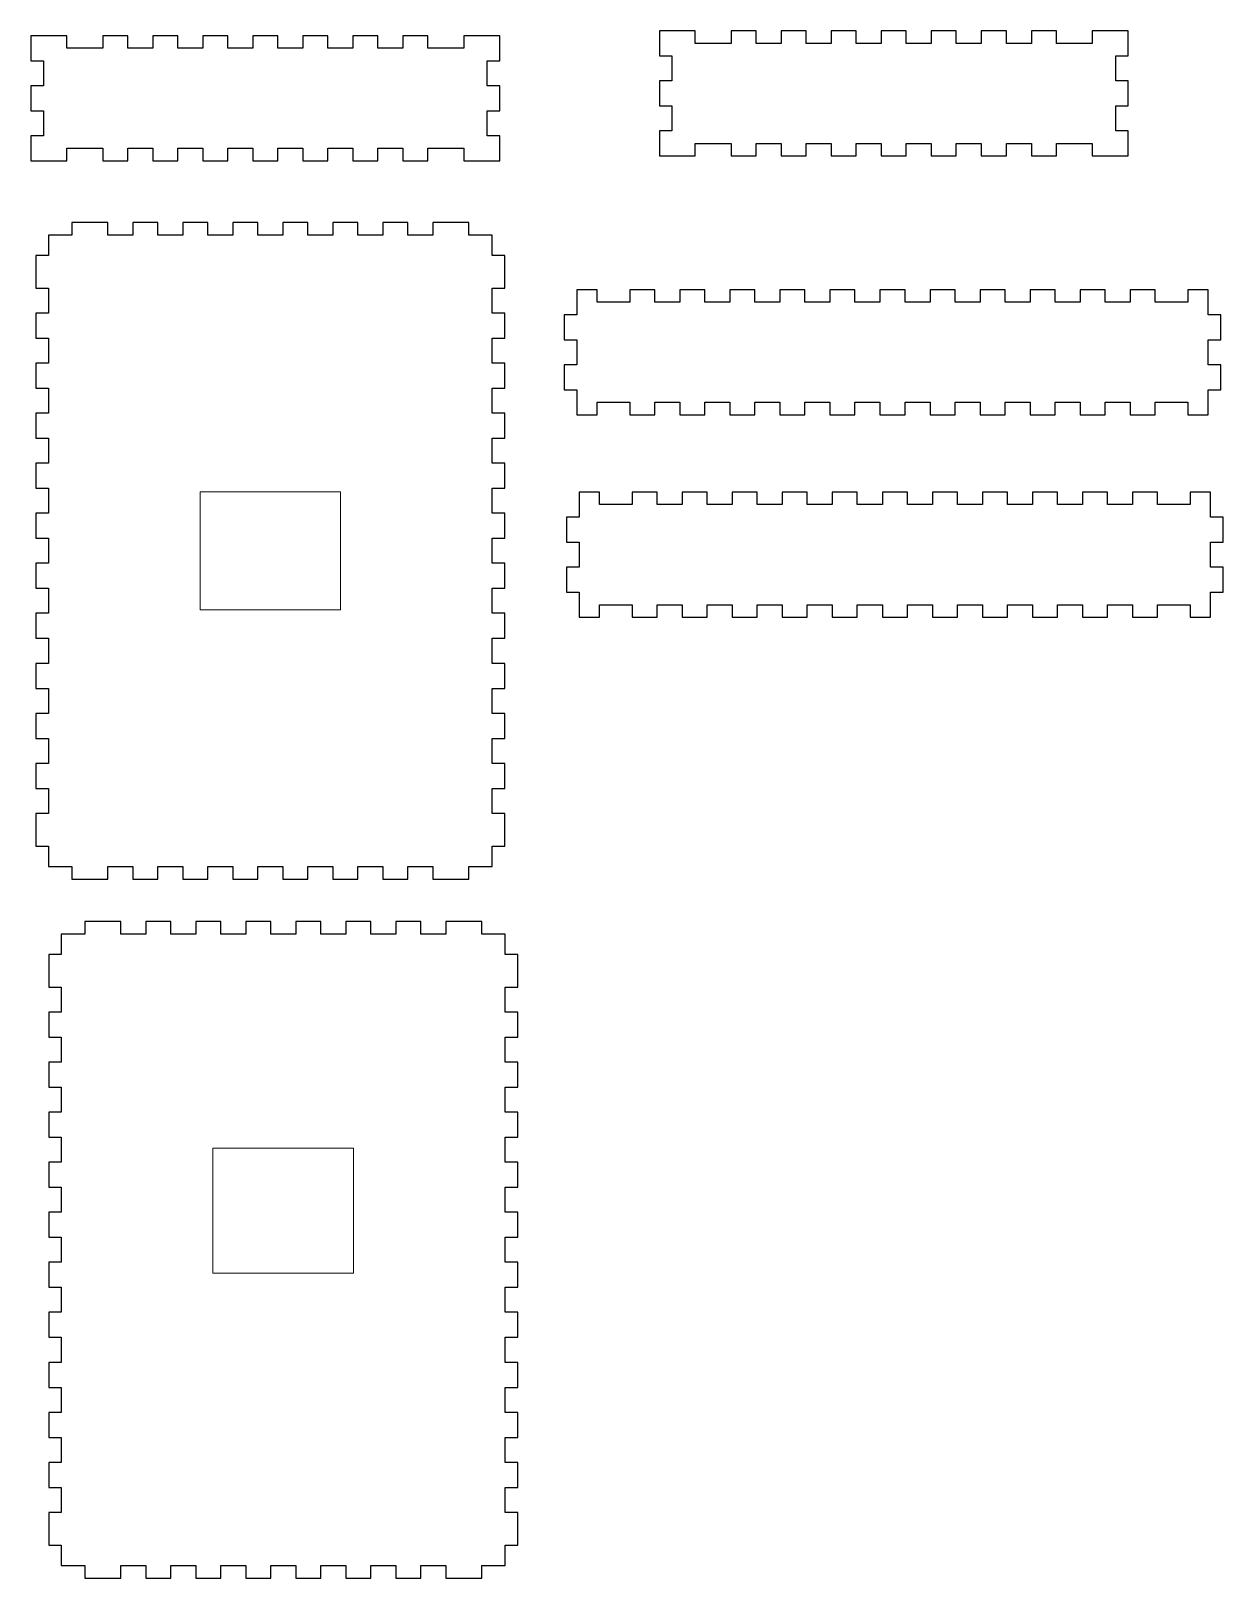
# Model space of a CAD drawing. Header units: millimetres. Extents: x -91 to 100, y -110 to 138.
import ezdxf

# ---------------------------------------------------------------- set-up
doc = ezdxf.new("R2010")
doc.units = ezdxf.units.MM
doc.header["$MEASUREMENT"] = 0
doc.layers.add('layer 1', color=7, linetype='Continuous')

msp = doc.modelspace()

# ---------------------------------------------------------------- linework, layer by layer
at = {"layer": 'layer 1', "color": 250, "lineweight": 20}
for points in [[(-63.586, 45.1313), (-41.0912, 45.1313), (-41.0912, 63.9935), (-63.586, 63.9935), (-63.586, 45.1313)], [(-61.5176, -60.9788), (-39.0228, -60.9788), (-39.0228, -40.9788), (-61.5176, -40.9788), (-61.5176, -60.9788)]]:
    msp.add_lwpolyline(points, close=True, dxfattribs=at)
at = {"layer": 'layer 1', "lineweight": 25}
for points, knots in [([(-90.6306, 136.9388), (-90.6306, 136.9388), (-84.8806, 136.9388), (-84.8806, 136.9388), (-84.8806, 136.9388), (-84.8806, 136.9388), (-84.8806, 134.9388), (-84.8806, 134.9388), (-84.8806, 134.9388), (-84.8806, 134.9388), (-79.1306, 134.9388), (-79.1306, 134.9388), (-79.1306, 134.9388), (-79.1306, 134.9388), (-79.1306, 136.9388), (-79.1306, 136.9388), (-79.1306, 136.9388), (-79.1306, 136.9388), (-75.1306, 136.9388), (-75.1306, 136.9388), (-75.1306, 136.9388), (-75.1306, 136.9388), (-75.1306, 134.9388), (-75.1306, 134.9388), (-75.1306, 134.9388), (-75.1306, 134.9388), (-71.1306, 134.9388), (-71.1306, 134.9388), (-71.1306, 134.9388), (-71.1306, 134.9388), (-71.1306, 136.9388), (-71.1306, 136.9388), (-71.1306, 136.9388), (-71.1306, 136.9388), (-67.1306, 136.9388), (-67.1306, 136.9388), (-67.1306, 136.9388), (-67.1306, 136.9388), (-67.1306, 134.9388), (-67.1306, 134.9388), (-67.1306, 134.9388), (-67.1306, 134.9388), (-63.1306, 134.9388), (-63.1306, 134.9388), (-63.1306, 134.9388), (-63.1306, 134.9388), (-63.1306, 136.9388), (-63.1306, 136.9388), (-63.1306, 136.9388), (-63.1306, 136.9388), (-59.1306, 136.9388), (-59.1306, 136.9388), (-59.1306, 136.9388), (-59.1306, 136.9388), (-59.1306, 134.9388), (-59.1306, 134.9388), (-59.1306, 134.9388), (-59.1306, 134.9388), (-55.1306, 134.9388), (-55.1306, 134.9388), (-55.1306, 134.9388), (-55.1306, 134.9388), (-55.1306, 136.9388), (-55.1306, 136.9388), (-55.1306, 136.9388), (-55.1306, 136.9388), (-51.1306, 136.9388), (-51.1306, 136.9388), (-51.1306, 136.9388), (-51.1306, 136.9388), (-51.1306, 134.9388), (-51.1306, 134.9388), (-51.1306, 134.9388), (-51.1306, 134.9388), (-47.1306, 134.9388), (-47.1306, 134.9388), (-47.1306, 134.9388), (-47.1306, 134.9388), (-47.1306, 136.9388), (-47.1306, 136.9388), (-47.1306, 136.9388), (-47.1306, 136.9388), (-43.1306, 136.9388), (-43.1306, 136.9388), (-43.1306, 136.9388), (-43.1306, 136.9388), (-43.1306, 134.9388), (-43.1306, 134.9388), (-43.1306, 134.9388), (-43.1306, 134.9388), (-39.1306, 134.9388), (-39.1306, 134.9388), (-39.1306, 134.9388), (-39.1306, 134.9388), (-39.1306, 136.9388), (-39.1306, 136.9388), (-39.1306, 136.9388), (-39.1306, 136.9388), (-35.1306, 136.9388), (-35.1306, 136.9388), (-35.1306, 136.9388), (-35.1306, 136.9388), (-35.1306, 134.9388), (-35.1306, 134.9388), (-35.1306, 134.9388), (-35.1306, 134.9388), (-31.1306, 134.9388), (-31.1306, 134.9388), (-31.1306, 134.9388), (-31.1306, 134.9388), (-31.1306, 136.9388), (-31.1306, 136.9388), (-31.1306, 136.9388), (-31.1306, 136.9388), (-27.1306, 136.9388), (-27.1306, 136.9388), (-27.1306, 136.9388), (-27.1306, 136.9388), (-27.1306, 134.9388), (-27.1306, 134.9388), (-27.1306, 134.9388), (-27.1306, 134.9388), (-21.3806, 134.9388), (-21.3806, 134.9388), (-21.3806, 134.9388), (-21.3806, 134.9388), (-21.3806, 136.9388), (-21.3806, 136.9388), (-21.3806, 136.9388), (-21.3806, 136.9388), (-15.6306, 136.9388), (-15.6306, 136.9388), (-15.6306, 136.9388), (-15.6306, 136.9388), (-15.6306, 132.9388), (-15.6306, 132.9388), (-15.6306, 132.9388), (-15.6306, 132.9388), (-17.6306, 132.9388), (-17.6306, 132.9388), (-17.6306, 132.9388), (-17.6306, 132.9388), (-17.6306, 128.9388), (-17.6306, 128.9388), (-17.6306, 128.9388), (-17.6306, 128.9388), (-15.6306, 128.9388), (-15.6306, 128.9388), (-15.6306, 128.9388), (-15.6306, 128.9388), (-15.6306, 124.9388), (-15.6306, 124.9388), (-15.6306, 124.9388), (-15.6306, 124.9388), (-17.6306, 124.9388), (-17.6306, 124.9388), (-17.6306, 124.9388), (-17.6306, 124.9388), (-17.6306, 120.9388), (-17.6306, 120.9388), (-17.6306, 120.9388), (-17.6306, 120.9388), (-15.6306, 120.9388), (-15.6306, 120.9388), (-15.6306, 120.9388), (-15.6306, 120.9388), (-15.6306, 116.9388), (-15.6306, 116.9388), (-15.6306, 116.9388), (-15.6306, 116.9388), (-21.3806, 116.9388), (-21.3806, 116.9388), (-21.3806, 116.9388), (-21.3806, 116.9388), (-21.3806, 118.9388), (-21.3806, 118.9388), (-21.3806, 118.9388), (-21.3806, 118.9388), (-27.1306, 118.9388), (-27.1306, 118.9388), (-27.1306, 118.9388), (-27.1306, 118.9388), (-27.1306, 116.9388), (-27.1306, 116.9388), (-27.1306, 116.9388), (-27.1306, 116.9388), (-31.1306, 116.9388), (-31.1306, 116.9388), (-31.1306, 116.9388), (-31.1306, 116.9388), (-31.1306, 118.9388), (-31.1306, 118.9388), (-31.1306, 118.9388), (-31.1306, 118.9388), (-35.1306, 118.9388), (-35.1306, 118.9388), (-35.1306, 118.9388), (-35.1306, 118.9388), (-35.1306, 116.9388), (-35.1306, 116.9388), (-35.1306, 116.9388), (-35.1306, 116.9388), (-39.1306, 116.9388), (-39.1306, 116.9388), (-39.1306, 116.9388), (-39.1306, 116.9388), (-39.1306, 118.9388), (-39.1306, 118.9388), (-39.1306, 118.9388), (-39.1306, 118.9388), (-43.1306, 118.9388), (-43.1306, 118.9388), (-43.1306, 118.9388), (-43.1306, 118.9388), (-43.1306, 116.9388), (-43.1306, 116.9388), (-43.1306, 116.9388), (-43.1306, 116.9388), (-47.1306, 116.9388), (-47.1306, 116.9388), (-47.1306, 116.9388), (-47.1306, 116.9388), (-47.1306, 118.9388), (-47.1306, 118.9388), (-47.1306, 118.9388), (-47.1306, 118.9388), (-51.1306, 118.9388), (-51.1306, 118.9388), (-51.1306, 118.9388), (-51.1306, 118.9388), (-51.1306, 116.9388), (-51.1306, 116.9388), (-51.1306, 116.9388), (-51.1306, 116.9388), (-55.1306, 116.9388), (-55.1306, 116.9388), (-55.1306, 116.9388), (-55.1306, 116.9388), (-55.1306, 118.9388), (-55.1306, 118.9388), (-55.1306, 118.9388), (-55.1306, 118.9388), (-59.1306, 118.9388), (-59.1306, 118.9388), (-59.1306, 118.9388), (-59.1306, 118.9388), (-59.1306, 116.9388), (-59.1306, 116.9388), (-59.1306, 116.9388), (-59.1306, 116.9388), (-63.1306, 116.9388), (-63.1306, 116.9388), (-63.1306, 116.9388), (-63.1306, 116.9388), (-63.1306, 118.9388), (-63.1306, 118.9388), (-63.1306, 118.9388), (-63.1306, 118.9388), (-67.1306, 118.9388), (-67.1306, 118.9388), (-67.1306, 118.9388), (-67.1306, 118.9388), (-67.1306, 116.9388), (-67.1306, 116.9388), (-67.1306, 116.9388), (-67.1306, 116.9388), (-71.1306, 116.9388), (-71.1306, 116.9388), (-71.1306, 116.9388), (-71.1306, 116.9388), (-71.1306, 118.9388), (-71.1306, 118.9388), (-71.1306, 118.9388), (-71.1306, 118.9388), (-75.1306, 118.9388), (-75.1306, 118.9388), (-75.1306, 118.9388), (-75.1306, 118.9388), (-75.1306, 116.9388), (-75.1306, 116.9388), (-75.1306, 116.9388), (-75.1306, 116.9388), (-79.1306, 116.9388), (-79.1306, 116.9388), (-79.1306, 116.9388), (-79.1306, 116.9388), (-79.1306, 118.9388), (-79.1306, 118.9388), (-79.1306, 118.9388), (-79.1306, 118.9388), (-84.8806, 118.9388), (-84.8806, 118.9388), (-84.8806, 118.9388), (-84.8806, 118.9388), (-84.8806, 116.9388), (-84.8806, 116.9388), (-84.8806, 116.9388), (-84.8806, 116.9388), (-90.6306, 116.9388), (-90.6306, 116.9388), (-90.6306, 116.9388), (-90.6306, 116.9388), (-90.6306, 120.9388), (-90.6306, 120.9388), (-90.6306, 120.9388), (-90.6306, 120.9388), (-88.6306, 120.9388), (-88.6306, 120.9388), (-88.6306, 120.9388), (-88.6306, 120.9388), (-88.6306, 124.9388), (-88.6306, 124.9388), (-88.6306, 124.9388), (-88.6306, 124.9388), (-90.6306, 124.9388), (-90.6306, 124.9388), (-90.6306, 124.9388), (-90.6306, 124.9388), (-90.6306, 128.9388), (-90.6306, 128.9388), (-90.6306, 128.9388), (-90.6306, 128.9388), (-88.6306, 128.9388), (-88.6306, 128.9388), (-88.6306, 128.9388), (-88.6306, 128.9388), (-88.6306, 132.9388), (-88.6306, 132.9388), (-88.6306, 132.9388), (-88.6306, 132.9388), (-90.6306, 132.9388), (-90.6306, 132.9388), (-90.6306, 132.9388), (-90.6306, 132.9388), (-90.6306, 136.9388), (-90.6306, 136.9388)], [0, 0, 0, 0, 0.01190476, 0.01190476, 0.01190476, 0.01190476, 0.02380952, 0.02380952, 0.02380952, 0.02380952, 0.03571429, 0.03571429, 0.03571429, 0.03571429, 0.04761905, 0.04761905, 0.04761905, 0.04761905, 0.05952381, 0.05952381, 0.05952381, 0.05952381, 0.07142857, 0.07142857, 0.07142857, 0.07142857, 0.08333333, 0.08333333, 0.08333333, 0.08333333, 0.0952381, 0.0952381, 0.0952381, 0.0952381, 0.10714286, 0.10714286, 0.10714286, 0.10714286, 0.11904762, 0.11904762, 0.11904762, 0.11904762, 0.13095238, 0.13095238, 0.13095238, 0.13095238, 0.14285714, 0.14285714, 0.14285714, 0.14285714, 0.1547619, 0.1547619, 0.1547619, 0.1547619, 0.16666667, 0.16666667, 0.16666667, 0.16666667, 0.17857143, 0.17857143, 0.17857143, 0.17857143, 0.19047619, 0.19047619, 0.19047619, 0.19047619, 0.20238095, 0.20238095, 0.20238095, 0.20238095, 0.21428571, 0.21428571, 0.21428571, 0.21428571, 0.22619048, 0.22619048, 0.22619048, 0.22619048, 0.23809524, 0.23809524, 0.23809524, 0.23809524, 0.25, 0.25, 0.25, 0.25, 0.26190476, 0.26190476, 0.26190476, 0.26190476, 0.27380952, 0.27380952, 0.27380952, 0.27380952, 0.28571429, 0.28571429, 0.28571429, 0.28571429, 0.29761905, 0.29761905, 0.29761905, 0.29761905, 0.30952381, 0.30952381, 0.30952381, 0.30952381, 0.32142857, 0.32142857, 0.32142857, 0.32142857, 0.33333333, 0.33333333, 0.33333333, 0.33333333, 0.3452381, 0.3452381, 0.3452381, 0.3452381, 0.35714286, 0.35714286, 0.35714286, 0.35714286, 0.36904762, 0.36904762, 0.36904762, 0.36904762, 0.38095238, 0.38095238, 0.38095238, 0.38095238, 0.39285714, 0.39285714, 0.39285714, 0.39285714, 0.4047619, 0.4047619, 0.4047619, 0.4047619, 0.41666667, 0.41666667, 0.41666667, 0.41666667, 0.42857143, 0.42857143, 0.42857143, 0.42857143, 0.44047619, 0.44047619, 0.44047619, 0.44047619, 0.45238095, 0.45238095, 0.45238095, 0.45238095, 0.46428571, 0.46428571, 0.46428571, 0.46428571, 0.47619048, 0.47619048, 0.47619048, 0.47619048, 0.48809524, 0.48809524, 0.48809524, 0.48809524, 0.5, 0.5, 0.5, 0.5, 0.51190476, 0.51190476, 0.51190476, 0.51190476, 0.52380952, 0.52380952, 0.52380952, 0.52380952, 0.53571429, 0.53571429, 0.53571429, 0.53571429, 0.54761905, 0.54761905, 0.54761905, 0.54761905, 0.55952381, 0.55952381, 0.55952381, 0.55952381, 0.57142857, 0.57142857, 0.57142857, 0.57142857, 0.58333333, 0.58333333, 0.58333333, 0.58333333, 0.5952381, 0.5952381, 0.5952381, 0.5952381, 0.60714286, 0.60714286, 0.60714286, 0.60714286, 0.61904762, 0.61904762, 0.61904762, 0.61904762, 0.63095238, 0.63095238, 0.63095238, 0.63095238, 0.64285714, 0.64285714, 0.64285714, 0.64285714, 0.6547619, 0.6547619, 0.6547619, 0.6547619, 0.66666667, 0.66666667, 0.66666667, 0.66666667, 0.67857143, 0.67857143, 0.67857143, 0.67857143, 0.69047619, 0.69047619, 0.69047619, 0.69047619, 0.70238095, 0.70238095, 0.70238095, 0.70238095, 0.71428571, 0.71428571, 0.71428571, 0.71428571, 0.72619048, 0.72619048, 0.72619048, 0.72619048, 0.73809524, 0.73809524, 0.73809524, 0.73809524, 0.75, 0.75, 0.75, 0.75, 0.76190476, 0.76190476, 0.76190476, 0.76190476, 0.77380952, 0.77380952, 0.77380952, 0.77380952, 0.78571429, 0.78571429, 0.78571429, 0.78571429, 0.79761905, 0.79761905, 0.79761905, 0.79761905, 0.80952381, 0.80952381, 0.80952381, 0.80952381, 0.82142857, 0.82142857, 0.82142857, 0.82142857, 0.83333333, 0.83333333, 0.83333333, 0.83333333, 0.8452381, 0.8452381, 0.8452381, 0.8452381, 0.85714286, 0.85714286, 0.85714286, 0.85714286, 0.86904762, 0.86904762, 0.86904762, 0.86904762, 0.88095238, 0.88095238, 0.88095238, 0.88095238, 0.89285714, 0.89285714, 0.89285714, 0.89285714, 0.9047619, 0.9047619, 0.9047619, 0.9047619, 0.91666667, 0.91666667, 0.91666667, 0.91666667, 0.92857143, 0.92857143, 0.92857143, 0.92857143, 0.94047619, 0.94047619, 0.94047619, 0.94047619, 0.95238095, 0.95238095, 0.95238095, 0.95238095, 0.96428571, 0.96428571, 0.96428571, 0.96428571, 0.97619048, 0.97619048, 0.97619048, 0.97619048, 0.98809524, 0.98809524, 0.98809524, 0.98809524, 1, 1, 1, 1]), ([(9.8888, 137.7006), (9.8888, 137.7006), (15.6388, 137.7006), (15.6388, 137.7006), (15.6388, 137.7006), (15.6388, 137.7006), (15.6388, 135.7006), (15.6388, 135.7006), (15.6388, 135.7006), (15.6388, 135.7006), (21.3888, 135.7006), (21.3888, 135.7006), (21.3888, 135.7006), (21.3888, 135.7006), (21.3888, 137.7006), (21.3888, 137.7006), (21.3888, 137.7006), (21.3888, 137.7006), (25.3888, 137.7006), (25.3888, 137.7006), (25.3888, 137.7006), (25.3888, 137.7006), (25.3888, 135.7006), (25.3888, 135.7006), (25.3888, 135.7006), (25.3888, 135.7006), (29.3888, 135.7006), (29.3888, 135.7006), (29.3888, 135.7006), (29.3888, 135.7006), (29.3888, 137.7006), (29.3888, 137.7006), (29.3888, 137.7006), (29.3888, 137.7006), (33.3888, 137.7006), (33.3888, 137.7006), (33.3888, 137.7006), (33.3888, 137.7006), (33.3888, 135.7006), (33.3888, 135.7006), (33.3888, 135.7006), (33.3888, 135.7006), (37.3888, 135.7006), (37.3888, 135.7006), (37.3888, 135.7006), (37.3888, 135.7006), (37.3888, 137.7006), (37.3888, 137.7006), (37.3888, 137.7006), (37.3888, 137.7006), (41.3888, 137.7006), (41.3888, 137.7006), (41.3888, 137.7006), (41.3888, 137.7006), (41.3888, 135.7006), (41.3888, 135.7006), (41.3888, 135.7006), (41.3888, 135.7006), (45.3888, 135.7006), (45.3888, 135.7006), (45.3888, 135.7006), (45.3888, 135.7006), (45.3888, 137.7006), (45.3888, 137.7006), (45.3888, 137.7006), (45.3888, 137.7006), (49.3888, 137.7006), (49.3888, 137.7006), (49.3888, 137.7006), (49.3888, 137.7006), (49.3888, 135.7006), (49.3888, 135.7006), (49.3888, 135.7006), (49.3888, 135.7006), (53.3888, 135.7006), (53.3888, 135.7006), (53.3888, 135.7006), (53.3888, 135.7006), (53.3888, 137.7006), (53.3888, 137.7006), (53.3888, 137.7006), (53.3888, 137.7006), (57.3888, 137.7006), (57.3888, 137.7006), (57.3888, 137.7006), (57.3888, 137.7006), (57.3888, 135.7006), (57.3888, 135.7006), (57.3888, 135.7006), (57.3888, 135.7006), (61.3888, 135.7006), (61.3888, 135.7006), (61.3888, 135.7006), (61.3888, 135.7006), (61.3888, 137.7006), (61.3888, 137.7006), (61.3888, 137.7006), (61.3888, 137.7006), (65.3888, 137.7006), (65.3888, 137.7006), (65.3888, 137.7006), (65.3888, 137.7006), (65.3888, 135.7006), (65.3888, 135.7006), (65.3888, 135.7006), (65.3888, 135.7006), (69.3888, 135.7006), (69.3888, 135.7006), (69.3888, 135.7006), (69.3888, 135.7006), (69.3888, 137.7006), (69.3888, 137.7006), (69.3888, 137.7006), (69.3888, 137.7006), (73.3888, 137.7006), (73.3888, 137.7006), (73.3888, 137.7006), (73.3888, 137.7006), (73.3888, 135.7006), (73.3888, 135.7006), (73.3888, 135.7006), (73.3888, 135.7006), (79.1388, 135.7006), (79.1388, 135.7006), (79.1388, 135.7006), (79.1388, 135.7006), (79.1388, 137.7006), (79.1388, 137.7006), (79.1388, 137.7006), (79.1388, 137.7006), (84.8888, 137.7006), (84.8888, 137.7006), (84.8888, 137.7006), (84.8888, 137.7006), (84.8888, 133.7006), (84.8888, 133.7006), (84.8888, 133.7006), (84.8888, 133.7006), (82.8888, 133.7006), (82.8888, 133.7006), (82.8888, 133.7006), (82.8888, 133.7006), (82.8888, 129.7006), (82.8888, 129.7006), (82.8888, 129.7006), (82.8888, 129.7006), (84.8888, 129.7006), (84.8888, 129.7006), (84.8888, 129.7006), (84.8888, 129.7006), (84.8888, 125.7006), (84.8888, 125.7006), (84.8888, 125.7006), (84.8888, 125.7006), (82.8888, 125.7006), (82.8888, 125.7006), (82.8888, 125.7006), (82.8888, 125.7006), (82.8888, 121.7006), (82.8888, 121.7006), (82.8888, 121.7006), (82.8888, 121.7006), (84.8888, 121.7006), (84.8888, 121.7006), (84.8888, 121.7006), (84.8888, 121.7006), (84.8888, 117.7006), (84.8888, 117.7006), (84.8888, 117.7006), (84.8888, 117.7006), (79.1388, 117.7006), (79.1388, 117.7006), (79.1388, 117.7006), (79.1388, 117.7006), (79.1388, 119.7006), (79.1388, 119.7006), (79.1388, 119.7006), (79.1388, 119.7006), (73.3888, 119.7006), (73.3888, 119.7006), (73.3888, 119.7006), (73.3888, 119.7006), (73.3888, 117.7006), (73.3888, 117.7006), (73.3888, 117.7006), (73.3888, 117.7006), (69.3888, 117.7006), (69.3888, 117.7006), (69.3888, 117.7006), (69.3888, 117.7006), (69.3888, 119.7006), (69.3888, 119.7006), (69.3888, 119.7006), (69.3888, 119.7006), (65.3888, 119.7006), (65.3888, 119.7006), (65.3888, 119.7006), (65.3888, 119.7006), (65.3888, 117.7006), (65.3888, 117.7006), (65.3888, 117.7006), (65.3888, 117.7006), (61.3888, 117.7006), (61.3888, 117.7006), (61.3888, 117.7006), (61.3888, 117.7006), (61.3888, 119.7006), (61.3888, 119.7006), (61.3888, 119.7006), (61.3888, 119.7006), (57.3888, 119.7006), (57.3888, 119.7006), (57.3888, 119.7006), (57.3888, 119.7006), (57.3888, 117.7006), (57.3888, 117.7006), (57.3888, 117.7006), (57.3888, 117.7006), (53.3888, 117.7006), (53.3888, 117.7006), (53.3888, 117.7006), (53.3888, 117.7006), (53.3888, 119.7006), (53.3888, 119.7006), (53.3888, 119.7006), (53.3888, 119.7006), (49.3888, 119.7006), (49.3888, 119.7006), (49.3888, 119.7006), (49.3888, 119.7006), (49.3888, 117.7006), (49.3888, 117.7006), (49.3888, 117.7006), (49.3888, 117.7006), (45.3888, 117.7006), (45.3888, 117.7006), (45.3888, 117.7006), (45.3888, 117.7006), (45.3888, 119.7006), (45.3888, 119.7006), (45.3888, 119.7006), (45.3888, 119.7006), (41.3888, 119.7006), (41.3888, 119.7006), (41.3888, 119.7006), (41.3888, 119.7006), (41.3888, 117.7006), (41.3888, 117.7006), (41.3888, 117.7006), (41.3888, 117.7006), (37.3888, 117.7006), (37.3888, 117.7006), (37.3888, 117.7006), (37.3888, 117.7006), (37.3888, 119.7006), (37.3888, 119.7006), (37.3888, 119.7006), (37.3888, 119.7006), (33.3888, 119.7006), (33.3888, 119.7006), (33.3888, 119.7006), (33.3888, 119.7006), (33.3888, 117.7006), (33.3888, 117.7006), (33.3888, 117.7006), (33.3888, 117.7006), (29.3888, 117.7006), (29.3888, 117.7006), (29.3888, 117.7006), (29.3888, 117.7006), (29.3888, 119.7006), (29.3888, 119.7006), (29.3888, 119.7006), (29.3888, 119.7006), (25.3888, 119.7006), (25.3888, 119.7006), (25.3888, 119.7006), (25.3888, 119.7006), (25.3888, 117.7006), (25.3888, 117.7006), (25.3888, 117.7006), (25.3888, 117.7006), (21.3888, 117.7006), (21.3888, 117.7006), (21.3888, 117.7006), (21.3888, 117.7006), (21.3888, 119.7006), (21.3888, 119.7006), (21.3888, 119.7006), (21.3888, 119.7006), (15.6388, 119.7006), (15.6388, 119.7006), (15.6388, 119.7006), (15.6388, 119.7006), (15.6388, 117.7006), (15.6388, 117.7006), (15.6388, 117.7006), (15.6388, 117.7006), (9.8888, 117.7006), (9.8888, 117.7006), (9.8888, 117.7006), (9.8888, 117.7006), (9.8888, 121.7006), (9.8888, 121.7006), (9.8888, 121.7006), (9.8888, 121.7006), (11.8888, 121.7006), (11.8888, 121.7006), (11.8888, 121.7006), (11.8888, 121.7006), (11.8888, 125.7006), (11.8888, 125.7006), (11.8888, 125.7006), (11.8888, 125.7006), (9.8888, 125.7006), (9.8888, 125.7006), (9.8888, 125.7006), (9.8888, 125.7006), (9.8888, 129.7006), (9.8888, 129.7006), (9.8888, 129.7006), (9.8888, 129.7006), (11.8888, 129.7006), (11.8888, 129.7006), (11.8888, 129.7006), (11.8888, 129.7006), (11.8888, 133.7006), (11.8888, 133.7006), (11.8888, 133.7006), (11.8888, 133.7006), (9.8888, 133.7006), (9.8888, 133.7006), (9.8888, 133.7006), (9.8888, 133.7006), (9.8888, 137.7006), (9.8888, 137.7006)], [0, 0, 0, 0, 0.01190476, 0.01190476, 0.01190476, 0.01190476, 0.02380952, 0.02380952, 0.02380952, 0.02380952, 0.03571429, 0.03571429, 0.03571429, 0.03571429, 0.04761905, 0.04761905, 0.04761905, 0.04761905, 0.05952381, 0.05952381, 0.05952381, 0.05952381, 0.07142857, 0.07142857, 0.07142857, 0.07142857, 0.08333333, 0.08333333, 0.08333333, 0.08333333, 0.0952381, 0.0952381, 0.0952381, 0.0952381, 0.10714286, 0.10714286, 0.10714286, 0.10714286, 0.11904762, 0.11904762, 0.11904762, 0.11904762, 0.13095238, 0.13095238, 0.13095238, 0.13095238, 0.14285714, 0.14285714, 0.14285714, 0.14285714, 0.1547619, 0.1547619, 0.1547619, 0.1547619, 0.16666667, 0.16666667, 0.16666667, 0.16666667, 0.17857143, 0.17857143, 0.17857143, 0.17857143, 0.19047619, 0.19047619, 0.19047619, 0.19047619, 0.20238095, 0.20238095, 0.20238095, 0.20238095, 0.21428571, 0.21428571, 0.21428571, 0.21428571, 0.22619048, 0.22619048, 0.22619048, 0.22619048, 0.23809524, 0.23809524, 0.23809524, 0.23809524, 0.25, 0.25, 0.25, 0.25, 0.26190476, 0.26190476, 0.26190476, 0.26190476, 0.27380952, 0.27380952, 0.27380952, 0.27380952, 0.28571429, 0.28571429, 0.28571429, 0.28571429, 0.29761905, 0.29761905, 0.29761905, 0.29761905, 0.30952381, 0.30952381, 0.30952381, 0.30952381, 0.32142857, 0.32142857, 0.32142857, 0.32142857, 0.33333333, 0.33333333, 0.33333333, 0.33333333, 0.3452381, 0.3452381, 0.3452381, 0.3452381, 0.35714286, 0.35714286, 0.35714286, 0.35714286, 0.36904762, 0.36904762, 0.36904762, 0.36904762, 0.38095238, 0.38095238, 0.38095238, 0.38095238, 0.39285714, 0.39285714, 0.39285714, 0.39285714, 0.4047619, 0.4047619, 0.4047619, 0.4047619, 0.41666667, 0.41666667, 0.41666667, 0.41666667, 0.42857143, 0.42857143, 0.42857143, 0.42857143, 0.44047619, 0.44047619, 0.44047619, 0.44047619, 0.45238095, 0.45238095, 0.45238095, 0.45238095, 0.46428571, 0.46428571, 0.46428571, 0.46428571, 0.47619048, 0.47619048, 0.47619048, 0.47619048, 0.48809524, 0.48809524, 0.48809524, 0.48809524, 0.5, 0.5, 0.5, 0.5, 0.51190476, 0.51190476, 0.51190476, 0.51190476, 0.52380952, 0.52380952, 0.52380952, 0.52380952, 0.53571429, 0.53571429, 0.53571429, 0.53571429, 0.54761905, 0.54761905, 0.54761905, 0.54761905, 0.55952381, 0.55952381, 0.55952381, 0.55952381, 0.57142857, 0.57142857, 0.57142857, 0.57142857, 0.58333333, 0.58333333, 0.58333333, 0.58333333, 0.5952381, 0.5952381, 0.5952381, 0.5952381, 0.60714286, 0.60714286, 0.60714286, 0.60714286, 0.61904762, 0.61904762, 0.61904762, 0.61904762, 0.63095238, 0.63095238, 0.63095238, 0.63095238, 0.64285714, 0.64285714, 0.64285714, 0.64285714, 0.6547619, 0.6547619, 0.6547619, 0.6547619, 0.66666667, 0.66666667, 0.66666667, 0.66666667, 0.67857143, 0.67857143, 0.67857143, 0.67857143, 0.69047619, 0.69047619, 0.69047619, 0.69047619, 0.70238095, 0.70238095, 0.70238095, 0.70238095, 0.71428571, 0.71428571, 0.71428571, 0.71428571, 0.72619048, 0.72619048, 0.72619048, 0.72619048, 0.73809524, 0.73809524, 0.73809524, 0.73809524, 0.75, 0.75, 0.75, 0.75, 0.76190476, 0.76190476, 0.76190476, 0.76190476, 0.77380952, 0.77380952, 0.77380952, 0.77380952, 0.78571429, 0.78571429, 0.78571429, 0.78571429, 0.79761905, 0.79761905, 0.79761905, 0.79761905, 0.80952381, 0.80952381, 0.80952381, 0.80952381, 0.82142857, 0.82142857, 0.82142857, 0.82142857, 0.83333333, 0.83333333, 0.83333333, 0.83333333, 0.8452381, 0.8452381, 0.8452381, 0.8452381, 0.85714286, 0.85714286, 0.85714286, 0.85714286, 0.86904762, 0.86904762, 0.86904762, 0.86904762, 0.88095238, 0.88095238, 0.88095238, 0.88095238, 0.89285714, 0.89285714, 0.89285714, 0.89285714, 0.9047619, 0.9047619, 0.9047619, 0.9047619, 0.91666667, 0.91666667, 0.91666667, 0.91666667, 0.92857143, 0.92857143, 0.92857143, 0.92857143, 0.94047619, 0.94047619, 0.94047619, 0.94047619, 0.95238095, 0.95238095, 0.95238095, 0.95238095, 0.96428571, 0.96428571, 0.96428571, 0.96428571, 0.97619048, 0.97619048, 0.97619048, 0.97619048, 0.98809524, 0.98809524, 0.98809524, 0.98809524, 1, 1, 1, 1]), ([(-87.8386, 105.0624), (-87.8386, 105.0624), (-84.0886, 105.0624), (-84.0886, 105.0624), (-84.0886, 105.0624), (-84.0886, 105.0624), (-84.0886, 107.0624), (-84.0886, 107.0624), (-84.0886, 107.0624), (-84.0886, 107.0624), (-78.3386, 107.0624), (-78.3386, 107.0624), (-78.3386, 107.0624), (-78.3386, 107.0624), (-78.3386, 105.0624), (-78.3386, 105.0624), (-78.3386, 105.0624), (-78.3386, 105.0624), (-74.3386, 105.0624), (-74.3386, 105.0624), (-74.3386, 105.0624), (-74.3386, 105.0624), (-74.3386, 107.0624), (-74.3386, 107.0624), (-74.3386, 107.0624), (-74.3386, 107.0624), (-70.3386, 107.0624), (-70.3386, 107.0624), (-70.3386, 107.0624), (-70.3386, 107.0624), (-70.3386, 105.0624), (-70.3386, 105.0624), (-70.3386, 105.0624), (-70.3386, 105.0624), (-66.3386, 105.0624), (-66.3386, 105.0624), (-66.3386, 105.0624), (-66.3386, 105.0624), (-66.3386, 107.0624), (-66.3386, 107.0624), (-66.3386, 107.0624), (-66.3386, 107.0624), (-62.3386, 107.0624), (-62.3386, 107.0624), (-62.3386, 107.0624), (-62.3386, 107.0624), (-62.3386, 105.0624), (-62.3386, 105.0624), (-62.3386, 105.0624), (-62.3386, 105.0624), (-58.3386, 105.0624), (-58.3386, 105.0624), (-58.3386, 105.0624), (-58.3386, 105.0624), (-58.3386, 107.0624), (-58.3386, 107.0624), (-58.3386, 107.0624), (-58.3386, 107.0624), (-54.3386, 107.0624), (-54.3386, 107.0624), (-54.3386, 107.0624), (-54.3386, 107.0624), (-54.3386, 105.0624), (-54.3386, 105.0624), (-54.3386, 105.0624), (-54.3386, 105.0624), (-50.3386, 105.0624), (-50.3386, 105.0624), (-50.3386, 105.0624), (-50.3386, 105.0624), (-50.3386, 107.0624), (-50.3386, 107.0624), (-50.3386, 107.0624), (-50.3386, 107.0624), (-46.3386, 107.0624), (-46.3386, 107.0624), (-46.3386, 107.0624), (-46.3386, 107.0624), (-46.3386, 105.0624), (-46.3386, 105.0624), (-46.3386, 105.0624), (-46.3386, 105.0624), (-42.3386, 105.0624), (-42.3386, 105.0624), (-42.3386, 105.0624), (-42.3386, 105.0624), (-42.3386, 107.0624), (-42.3386, 107.0624), (-42.3386, 107.0624), (-42.3386, 107.0624), (-38.3386, 107.0624), (-38.3386, 107.0624), (-38.3386, 107.0624), (-38.3386, 107.0624), (-38.3386, 105.0624), (-38.3386, 105.0624), (-38.3386, 105.0624), (-38.3386, 105.0624), (-34.3386, 105.0624), (-34.3386, 105.0624), (-34.3386, 105.0624), (-34.3386, 105.0624), (-34.3386, 107.0624), (-34.3386, 107.0624), (-34.3386, 107.0624), (-34.3386, 107.0624), (-30.3386, 107.0624), (-30.3386, 107.0624), (-30.3386, 107.0624), (-30.3386, 107.0624), (-30.3386, 105.0624), (-30.3386, 105.0624), (-30.3386, 105.0624), (-30.3386, 105.0624), (-26.3386, 105.0624), (-26.3386, 105.0624), (-26.3386, 105.0624), (-26.3386, 105.0624), (-26.3386, 107.0624), (-26.3386, 107.0624), (-26.3386, 107.0624), (-26.3386, 107.0624), (-20.5886, 107.0624), (-20.5886, 107.0624), (-20.5886, 107.0624), (-20.5886, 107.0624), (-20.5886, 105.0624), (-20.5886, 105.0624), (-20.5886, 105.0624), (-20.5886, 105.0624), (-16.8386, 105.0624), (-16.8386, 105.0624), (-16.8386, 105.0624), (-16.8386, 105.0624), (-16.8386, 101.8124), (-16.8386, 101.8124), (-16.8386, 101.8124), (-16.8386, 101.8124), (-14.8386, 101.8124), (-14.8386, 101.8124), (-14.8386, 101.8124), (-14.8386, 101.8124), (-14.8386, 96.5624), (-14.8386, 96.5624), (-14.8386, 96.5624), (-14.8386, 96.5624), (-16.8386, 96.5624), (-16.8386, 96.5624), (-16.8386, 96.5624), (-16.8386, 96.5624), (-16.8386, 92.5624), (-16.8386, 92.5624), (-16.8386, 92.5624), (-16.8386, 92.5624), (-14.8386, 92.5624), (-14.8386, 92.5624), (-14.8386, 92.5624), (-14.8386, 92.5624), (-14.8386, 88.5624), (-14.8386, 88.5624), (-14.8386, 88.5624), (-14.8386, 88.5624), (-16.8386, 88.5624), (-16.8386, 88.5624), (-16.8386, 88.5624), (-16.8386, 88.5624), (-16.8386, 84.5624), (-16.8386, 84.5624), (-16.8386, 84.5624), (-16.8386, 84.5624), (-14.8386, 84.5624), (-14.8386, 84.5624), (-14.8386, 84.5624), (-14.8386, 84.5624), (-14.8386, 80.5624), (-14.8386, 80.5624), (-14.8386, 80.5624), (-14.8386, 80.5624), (-16.8386, 80.5624), (-16.8386, 80.5624), (-16.8386, 80.5624), (-16.8386, 80.5624), (-16.8386, 76.5624), (-16.8386, 76.5624), (-16.8386, 76.5624), (-16.8386, 76.5624), (-14.8386, 76.5624), (-14.8386, 76.5624), (-14.8386, 76.5624), (-14.8386, 76.5624), (-14.8386, 72.5624), (-14.8386, 72.5624), (-14.8386, 72.5624), (-14.8386, 72.5624), (-16.8386, 72.5624), (-16.8386, 72.5624), (-16.8386, 72.5624), (-16.8386, 72.5624), (-16.8386, 68.5624), (-16.8386, 68.5624), (-16.8386, 68.5624), (-16.8386, 68.5624), (-14.8386, 68.5624), (-14.8386, 68.5624), (-14.8386, 68.5624), (-14.8386, 68.5624), (-14.8386, 64.5624), (-14.8386, 64.5624), (-14.8386, 64.5624), (-14.8386, 64.5624), (-16.8386, 64.5624), (-16.8386, 64.5624), (-16.8386, 64.5624), (-16.8386, 64.5624), (-16.8386, 60.5624), (-16.8386, 60.5624), (-16.8386, 60.5624), (-16.8386, 60.5624), (-14.8386, 60.5624), (-14.8386, 60.5624), (-14.8386, 60.5624), (-14.8386, 60.5624), (-14.8386, 56.5624), (-14.8386, 56.5624), (-14.8386, 56.5624), (-14.8386, 56.5624), (-16.8386, 56.5624), (-16.8386, 56.5624), (-16.8386, 56.5624), (-16.8386, 56.5624), (-16.8386, 52.5624), (-16.8386, 52.5624), (-16.8386, 52.5624), (-16.8386, 52.5624), (-14.8386, 52.5624), (-14.8386, 52.5624), (-14.8386, 52.5624), (-14.8386, 52.5624), (-14.8386, 48.5624), (-14.8386, 48.5624), (-14.8386, 48.5624), (-14.8386, 48.5624), (-16.8386, 48.5624), (-16.8386, 48.5624), (-16.8386, 48.5624), (-16.8386, 48.5624), (-16.8386, 44.5624), (-16.8386, 44.5624), (-16.8386, 44.5624), (-16.8386, 44.5624), (-14.8386, 44.5624), (-14.8386, 44.5624), (-14.8386, 44.5624), (-14.8386, 44.5624), (-14.8386, 40.5624), (-14.8386, 40.5624), (-14.8386, 40.5624), (-14.8386, 40.5624), (-16.8386, 40.5624), (-16.8386, 40.5624), (-16.8386, 40.5624), (-16.8386, 40.5624), (-16.8386, 36.5624), (-16.8386, 36.5624), (-16.8386, 36.5624), (-16.8386, 36.5624), (-14.8386, 36.5624), (-14.8386, 36.5624), (-14.8386, 36.5624), (-14.8386, 36.5624), (-14.8386, 32.5624), (-14.8386, 32.5624), (-14.8386, 32.5624), (-14.8386, 32.5624), (-16.8386, 32.5624), (-16.8386, 32.5624), (-16.8386, 32.5624), (-16.8386, 32.5624), (-16.8386, 28.5624), (-16.8386, 28.5624), (-16.8386, 28.5624), (-16.8386, 28.5624), (-14.8386, 28.5624), (-14.8386, 28.5624), (-14.8386, 28.5624), (-14.8386, 28.5624), (-14.8386, 24.5624), (-14.8386, 24.5624), (-14.8386, 24.5624), (-14.8386, 24.5624), (-16.8386, 24.5624), (-16.8386, 24.5624), (-16.8386, 24.5624), (-16.8386, 24.5624), (-16.8386, 20.5624), (-16.8386, 20.5624), (-16.8386, 20.5624), (-16.8386, 20.5624), (-14.8386, 20.5624), (-14.8386, 20.5624), (-14.8386, 20.5624), (-14.8386, 20.5624), (-14.8386, 16.5624), (-14.8386, 16.5624), (-14.8386, 16.5624), (-14.8386, 16.5624), (-16.8386, 16.5624), (-16.8386, 16.5624), (-16.8386, 16.5624), (-16.8386, 16.5624), (-16.8386, 12.5624), (-16.8386, 12.5624), (-16.8386, 12.5624), (-16.8386, 12.5624), (-14.8386, 12.5624), (-14.8386, 12.5624), (-14.8386, 12.5624), (-14.8386, 12.5624), (-14.8386, 7.3124), (-14.8386, 7.3124), (-14.8386, 7.3124), (-14.8386, 7.3124), (-16.8386, 7.3124), (-16.8386, 7.3124), (-16.8386, 7.3124), (-16.8386, 7.3124), (-16.8386, 4.0624), (-16.8386, 4.0624), (-16.8386, 4.0624), (-16.8386, 4.0624), (-20.5886, 4.0624), (-20.5886, 4.0624), (-20.5886, 4.0624), (-20.5886, 4.0624), (-20.5886, 2.0624), (-20.5886, 2.0624), (-20.5886, 2.0624), (-20.5886, 2.0624), (-26.3386, 2.0624), (-26.3386, 2.0624), (-26.3386, 2.0624), (-26.3386, 2.0624), (-26.3386, 4.0624), (-26.3386, 4.0624), (-26.3386, 4.0624), (-26.3386, 4.0624), (-30.3386, 4.0624), (-30.3386, 4.0624), (-30.3386, 4.0624), (-30.3386, 4.0624), (-30.3386, 2.0624), (-30.3386, 2.0624), (-30.3386, 2.0624), (-30.3386, 2.0624), (-34.3386, 2.0624), (-34.3386, 2.0624), (-34.3386, 2.0624), (-34.3386, 2.0624), (-34.3386, 4.0624), (-34.3386, 4.0624), (-34.3386, 4.0624), (-34.3386, 4.0624), (-38.3386, 4.0624), (-38.3386, 4.0624), (-38.3386, 4.0624), (-38.3386, 4.0624), (-38.3386, 2.0624), (-38.3386, 2.0624), (-38.3386, 2.0624), (-38.3386, 2.0624), (-42.3386, 2.0624), (-42.3386, 2.0624), (-42.3386, 2.0624), (-42.3386, 2.0624), (-42.3386, 4.0624), (-42.3386, 4.0624), (-42.3386, 4.0624), (-42.3386, 4.0624), (-46.3386, 4.0624), (-46.3386, 4.0624), (-46.3386, 4.0624), (-46.3386, 4.0624), (-46.3386, 2.0624), (-46.3386, 2.0624), (-46.3386, 2.0624), (-46.3386, 2.0624), (-50.3386, 2.0624), (-50.3386, 2.0624), (-50.3386, 2.0624), (-50.3386, 2.0624), (-50.3386, 4.0624), (-50.3386, 4.0624), (-50.3386, 4.0624), (-50.3386, 4.0624), (-54.3386, 4.0624), (-54.3386, 4.0624), (-54.3386, 4.0624), (-54.3386, 4.0624), (-54.3386, 2.0624), (-54.3386, 2.0624), (-54.3386, 2.0624), (-54.3386, 2.0624), (-58.3386, 2.0624), (-58.3386, 2.0624), (-58.3386, 2.0624), (-58.3386, 2.0624), (-58.3386, 4.0624), (-58.3386, 4.0624), (-58.3386, 4.0624), (-58.3386, 4.0624), (-62.3386, 4.0624), (-62.3386, 4.0624), (-62.3386, 4.0624), (-62.3386, 4.0624), (-62.3386, 2.0624), (-62.3386, 2.0624), (-62.3386, 2.0624), (-62.3386, 2.0624), (-66.3386, 2.0624), (-66.3386, 2.0624), (-66.3386, 2.0624), (-66.3386, 2.0624), (-66.3386, 4.0624), (-66.3386, 4.0624), (-66.3386, 4.0624), (-66.3386, 4.0624), (-70.3386, 4.0624), (-70.3386, 4.0624), (-70.3386, 4.0624), (-70.3386, 4.0624), (-70.3386, 2.0624), (-70.3386, 2.0624), (-70.3386, 2.0624), (-70.3386, 2.0624), (-74.3386, 2.0624), (-74.3386, 2.0624), (-74.3386, 2.0624), (-74.3386, 2.0624), (-74.3386, 4.0624), (-74.3386, 4.0624), (-74.3386, 4.0624), (-74.3386, 4.0624), (-78.3386, 4.0624), (-78.3386, 4.0624), (-78.3386, 4.0624), (-78.3386, 4.0624), (-78.3386, 2.0624), (-78.3386, 2.0624), (-78.3386, 2.0624), (-78.3386, 2.0624), (-84.0886, 2.0624), (-84.0886, 2.0624), (-84.0886, 2.0624), (-84.0886, 2.0624), (-84.0886, 4.0624), (-84.0886, 4.0624), (-84.0886, 4.0624), (-84.0886, 4.0624), (-87.8386, 4.0624), (-87.8386, 4.0624), (-87.8386, 4.0624), (-87.8386, 4.0624), (-87.8386, 7.3124), (-87.8386, 7.3124), (-87.8386, 7.3124), (-87.8386, 7.3124), (-89.8386, 7.3124), (-89.8386, 7.3124), (-89.8386, 7.3124), (-89.8386, 7.3124), (-89.8386, 12.5624), (-89.8386, 12.5624), (-89.8386, 12.5624), (-89.8386, 12.5624), (-87.8386, 12.5624), (-87.8386, 12.5624), (-87.8386, 12.5624), (-87.8386, 12.5624), (-87.8386, 16.5624), (-87.8386, 16.5624), (-87.8386, 16.5624), (-87.8386, 16.5624), (-89.8386, 16.5624), (-89.8386, 16.5624), (-89.8386, 16.5624), (-89.8386, 16.5624), (-89.8386, 20.5624), (-89.8386, 20.5624), (-89.8386, 20.5624), (-89.8386, 20.5624), (-87.8386, 20.5624), (-87.8386, 20.5624), (-87.8386, 20.5624), (-87.8386, 20.5624), (-87.8386, 24.5624), (-87.8386, 24.5624), (-87.8386, 24.5624), (-87.8386, 24.5624), (-89.8386, 24.5624), (-89.8386, 24.5624), (-89.8386, 24.5624), (-89.8386, 24.5624), (-89.8386, 28.5624), (-89.8386, 28.5624), (-89.8386, 28.5624), (-89.8386, 28.5624), (-87.8386, 28.5624), (-87.8386, 28.5624), (-87.8386, 28.5624), (-87.8386, 28.5624), (-87.8386, 32.5624), (-87.8386, 32.5624), (-87.8386, 32.5624), (-87.8386, 32.5624), (-89.8386, 32.5624), (-89.8386, 32.5624), (-89.8386, 32.5624), (-89.8386, 32.5624), (-89.8386, 36.5624), (-89.8386, 36.5624), (-89.8386, 36.5624), (-89.8386, 36.5624), (-87.8386, 36.5624), (-87.8386, 36.5624), (-87.8386, 36.5624), (-87.8386, 36.5624), (-87.8386, 40.5624), (-87.8386, 40.5624), (-87.8386, 40.5624), (-87.8386, 40.5624), (-89.8386, 40.5624), (-89.8386, 40.5624), (-89.8386, 40.5624), (-89.8386, 40.5624), (-89.8386, 44.5624), (-89.8386, 44.5624), (-89.8386, 44.5624), (-89.8386, 44.5624), (-87.8386, 44.5624), (-87.8386, 44.5624), (-87.8386, 44.5624), (-87.8386, 44.5624), (-87.8386, 48.5624), (-87.8386, 48.5624), (-87.8386, 48.5624), (-87.8386, 48.5624), (-89.8386, 48.5624), (-89.8386, 48.5624), (-89.8386, 48.5624), (-89.8386, 48.5624), (-89.8386, 52.5624), (-89.8386, 52.5624), (-89.8386, 52.5624), (-89.8386, 52.5624), (-87.8386, 52.5624), (-87.8386, 52.5624), (-87.8386, 52.5624), (-87.8386, 52.5624), (-87.8386, 56.5624), (-87.8386, 56.5624), (-87.8386, 56.5624), (-87.8386, 56.5624), (-89.8386, 56.5624), (-89.8386, 56.5624), (-89.8386, 56.5624), (-89.8386, 56.5624), (-89.8386, 60.5624), (-89.8386, 60.5624), (-89.8386, 60.5624), (-89.8386, 60.5624), (-87.8386, 60.5624), (-87.8386, 60.5624), (-87.8386, 60.5624), (-87.8386, 60.5624), (-87.8386, 64.5624), (-87.8386, 64.5624), (-87.8386, 64.5624), (-87.8386, 64.5624), (-89.8386, 64.5624), (-89.8386, 64.5624), (-89.8386, 64.5624), (-89.8386, 64.5624), (-89.8386, 68.5624), (-89.8386, 68.5624), (-89.8386, 68.5624), (-89.8386, 68.5624), (-87.8386, 68.5624), (-87.8386, 68.5624), (-87.8386, 68.5624), (-87.8386, 68.5624), (-87.8386, 72.5624), (-87.8386, 72.5624), (-87.8386, 72.5624), (-87.8386, 72.5624), (-89.8386, 72.5624), (-89.8386, 72.5624), (-89.8386, 72.5624), (-89.8386, 72.5624), (-89.8386, 76.5624), (-89.8386, 76.5624), (-89.8386, 76.5624), (-89.8386, 76.5624), (-87.8386, 76.5624), (-87.8386, 76.5624), (-87.8386, 76.5624), (-87.8386, 76.5624), (-87.8386, 80.5624), (-87.8386, 80.5624), (-87.8386, 80.5624), (-87.8386, 80.5624), (-89.8386, 80.5624), (-89.8386, 80.5624), (-89.8386, 80.5624), (-89.8386, 80.5624), (-89.8386, 84.5624), (-89.8386, 84.5624), (-89.8386, 84.5624), (-89.8386, 84.5624), (-87.8386, 84.5624), (-87.8386, 84.5624), (-87.8386, 84.5624), (-87.8386, 84.5624), (-87.8386, 88.5624), (-87.8386, 88.5624), (-87.8386, 88.5624), (-87.8386, 88.5624), (-89.8386, 88.5624), (-89.8386, 88.5624), (-89.8386, 88.5624), (-89.8386, 88.5624), (-89.8386, 92.5624), (-89.8386, 92.5624), (-89.8386, 92.5624), (-89.8386, 92.5624), (-87.8386, 92.5624), (-87.8386, 92.5624), (-87.8386, 92.5624), (-87.8386, 92.5624), (-87.8386, 96.5624), (-87.8386, 96.5624), (-87.8386, 96.5624), (-87.8386, 96.5624), (-89.8386, 96.5624), (-89.8386, 96.5624), (-89.8386, 96.5624), (-89.8386, 96.5624), (-89.8386, 101.8124), (-89.8386, 101.8124), (-89.8386, 101.8124), (-89.8386, 101.8124), (-87.8386, 101.8124), (-87.8386, 101.8124), (-87.8386, 101.8124), (-87.8386, 101.8124), (-87.8386, 105.0624), (-87.8386, 105.0624)], [0, 0, 0, 0, 0.00609756, 0.00609756, 0.00609756, 0.00609756, 0.01219512, 0.01219512, 0.01219512, 0.01219512, 0.01829268, 0.01829268, 0.01829268, 0.01829268, 0.02439024, 0.02439024, 0.02439024, 0.02439024, 0.0304878, 0.0304878, 0.0304878, 0.0304878, 0.03658537, 0.03658537, 0.03658537, 0.03658537, 0.04268293, 0.04268293, 0.04268293, 0.04268293, 0.04878049, 0.04878049, 0.04878049, 0.04878049, 0.05487805, 0.05487805, 0.05487805, 0.05487805, 0.06097561, 0.06097561, 0.06097561, 0.06097561, 0.06707317, 0.06707317, 0.06707317, 0.06707317, 0.07317073, 0.07317073, 0.07317073, 0.07317073, 0.07926829, 0.07926829, 0.07926829, 0.07926829, 0.08536585, 0.08536585, 0.08536585, 0.08536585, 0.09146341, 0.09146341, 0.09146341, 0.09146341, 0.09756098, 0.09756098, 0.09756098, 0.09756098, 0.10365854, 0.10365854, 0.10365854, 0.10365854, 0.1097561, 0.1097561, 0.1097561, 0.1097561, 0.11585366, 0.11585366, 0.11585366, 0.11585366, 0.12195122, 0.12195122, 0.12195122, 0.12195122, 0.12804878, 0.12804878, 0.12804878, 0.12804878, 0.13414634, 0.13414634, 0.13414634, 0.13414634, 0.1402439, 0.1402439, 0.1402439, 0.1402439, 0.14634146, 0.14634146, 0.14634146, 0.14634146, 0.15243902, 0.15243902, 0.15243902, 0.15243902, 0.15853659, 0.15853659, 0.15853659, 0.15853659, 0.16463415, 0.16463415, 0.16463415, 0.16463415, 0.17073171, 0.17073171, 0.17073171, 0.17073171, 0.17682927, 0.17682927, 0.17682927, 0.17682927, 0.18292683, 0.18292683, 0.18292683, 0.18292683, 0.18902439, 0.18902439, 0.18902439, 0.18902439, 0.19512195, 0.19512195, 0.19512195, 0.19512195, 0.20121951, 0.20121951, 0.20121951, 0.20121951, 0.20731707, 0.20731707, 0.20731707, 0.20731707, 0.21341463, 0.21341463, 0.21341463, 0.21341463, 0.2195122, 0.2195122, 0.2195122, 0.2195122, 0.22560976, 0.22560976, 0.22560976, 0.22560976, 0.23170732, 0.23170732, 0.23170732, 0.23170732, 0.23780488, 0.23780488, 0.23780488, 0.23780488, 0.24390244, 0.24390244, 0.24390244, 0.24390244, 0.25, 0.25, 0.25, 0.25, 0.25609756, 0.25609756, 0.25609756, 0.25609756, 0.26219512, 0.26219512, 0.26219512, 0.26219512, 0.26829268, 0.26829268, 0.26829268, 0.26829268, 0.27439024, 0.27439024, 0.27439024, 0.27439024, 0.2804878, 0.2804878, 0.2804878, 0.2804878, 0.28658537, 0.28658537, 0.28658537, 0.28658537, 0.29268293, 0.29268293, 0.29268293, 0.29268293, 0.29878049, 0.29878049, 0.29878049, 0.29878049, 0.30487805, 0.30487805, 0.30487805, 0.30487805, 0.31097561, 0.31097561, 0.31097561, 0.31097561, 0.31707317, 0.31707317, 0.31707317, 0.31707317, 0.32317073, 0.32317073, 0.32317073, 0.32317073, 0.32926829, 0.32926829, 0.32926829, 0.32926829, 0.33536585, 0.33536585, 0.33536585, 0.33536585, 0.34146341, 0.34146341, 0.34146341, 0.34146341, 0.34756098, 0.34756098, 0.34756098, 0.34756098, 0.35365854, 0.35365854, 0.35365854, 0.35365854, 0.3597561, 0.3597561, 0.3597561, 0.3597561, 0.36585366, 0.36585366, 0.36585366, 0.36585366, 0.37195122, 0.37195122, 0.37195122, 0.37195122, 0.37804878, 0.37804878, 0.37804878, 0.37804878, 0.38414634, 0.38414634, 0.38414634, 0.38414634, 0.3902439, 0.3902439, 0.3902439, 0.3902439, 0.39634146, 0.39634146, 0.39634146, 0.39634146, 0.40243902, 0.40243902, 0.40243902, 0.40243902, 0.40853659, 0.40853659, 0.40853659, 0.40853659, 0.41463415, 0.41463415, 0.41463415, 0.41463415, 0.42073171, 0.42073171, 0.42073171, 0.42073171, 0.42682927, 0.42682927, 0.42682927, 0.42682927, 0.43292683, 0.43292683, 0.43292683, 0.43292683, 0.43902439, 0.43902439, 0.43902439, 0.43902439, 0.44512195, 0.44512195, 0.44512195, 0.44512195, 0.45121951, 0.45121951, 0.45121951, 0.45121951, 0.45731707, 0.45731707, 0.45731707, 0.45731707, 0.46341463, 0.46341463, 0.46341463, 0.46341463, 0.4695122, 0.4695122, 0.4695122, 0.4695122, 0.47560976, 0.47560976, 0.47560976, 0.47560976, 0.48170732, 0.48170732, 0.48170732, 0.48170732, 0.48780488, 0.48780488, 0.48780488, 0.48780488, 0.49390244, 0.49390244, 0.49390244, 0.49390244, 0.5, 0.5, 0.5, 0.5, 0.50609756, 0.50609756, 0.50609756, 0.50609756, 0.51219512, 0.51219512, 0.51219512, 0.51219512, 0.51829268, 0.51829268, 0.51829268, 0.51829268, 0.52439024, 0.52439024, 0.52439024, 0.52439024, 0.5304878, 0.5304878, 0.5304878, 0.5304878, 0.53658537, 0.53658537, 0.53658537, 0.53658537, 0.54268293, 0.54268293, 0.54268293, 0.54268293, 0.54878049, 0.54878049, 0.54878049, 0.54878049, 0.55487805, 0.55487805, 0.55487805, 0.55487805, 0.56097561, 0.56097561, 0.56097561, 0.56097561, 0.56707317, 0.56707317, 0.56707317, 0.56707317, 0.57317073, 0.57317073, 0.57317073, 0.57317073, 0.57926829, 0.57926829, 0.57926829, 0.57926829, 0.58536585, 0.58536585, 0.58536585, 0.58536585, 0.59146341, 0.59146341, 0.59146341, 0.59146341, 0.59756098, 0.59756098, 0.59756098, 0.59756098, 0.60365854, 0.60365854, 0.60365854, 0.60365854, 0.6097561, 0.6097561, 0.6097561, 0.6097561, 0.61585366, 0.61585366, 0.61585366, 0.61585366, 0.62195122, 0.62195122, 0.62195122, 0.62195122, 0.62804878, 0.62804878, 0.62804878, 0.62804878, 0.63414634, 0.63414634, 0.63414634, 0.63414634, 0.6402439, 0.6402439, 0.6402439, 0.6402439, 0.64634146, 0.64634146, 0.64634146, 0.64634146, 0.65243902, 0.65243902, 0.65243902, 0.65243902, 0.65853659, 0.65853659, 0.65853659, 0.65853659, 0.66463415, 0.66463415, 0.66463415, 0.66463415, 0.67073171, 0.67073171, 0.67073171, 0.67073171, 0.67682927, 0.67682927, 0.67682927, 0.67682927, 0.68292683, 0.68292683, 0.68292683, 0.68292683, 0.68902439, 0.68902439, 0.68902439, 0.68902439, 0.69512195, 0.69512195, 0.69512195, 0.69512195, 0.70121951, 0.70121951, 0.70121951, 0.70121951, 0.70731707, 0.70731707, 0.70731707, 0.70731707, 0.71341463, 0.71341463, 0.71341463, 0.71341463, 0.7195122, 0.7195122, 0.7195122, 0.7195122, 0.72560976, 0.72560976, 0.72560976, 0.72560976, 0.73170732, 0.73170732, 0.73170732, 0.73170732, 0.73780488, 0.73780488, 0.73780488, 0.73780488, 0.74390244, 0.74390244, 0.74390244, 0.74390244, 0.75, 0.75, 0.75, 0.75, 0.75609756, 0.75609756, 0.75609756, 0.75609756, 0.76219512, 0.76219512, 0.76219512, 0.76219512, 0.76829268, 0.76829268, 0.76829268, 0.76829268, 0.77439024, 0.77439024, 0.77439024, 0.77439024, 0.7804878, 0.7804878, 0.7804878, 0.7804878, 0.78658537, 0.78658537, 0.78658537, 0.78658537, 0.79268293, 0.79268293, 0.79268293, 0.79268293, 0.79878049, 0.79878049, 0.79878049, 0.79878049, 0.80487805, 0.80487805, 0.80487805, 0.80487805, 0.81097561, 0.81097561, 0.81097561, 0.81097561, 0.81707317, 0.81707317, 0.81707317, 0.81707317, 0.82317073, 0.82317073, 0.82317073, 0.82317073, 0.82926829, 0.82926829, 0.82926829, 0.82926829, 0.83536585, 0.83536585, 0.83536585, 0.83536585, 0.84146341, 0.84146341, 0.84146341, 0.84146341, 0.84756098, 0.84756098, 0.84756098, 0.84756098, 0.85365854, 0.85365854, 0.85365854, 0.85365854, 0.8597561, 0.8597561, 0.8597561, 0.8597561, 0.86585366, 0.86585366, 0.86585366, 0.86585366, 0.87195122, 0.87195122, 0.87195122, 0.87195122, 0.87804878, 0.87804878, 0.87804878, 0.87804878, 0.88414634, 0.88414634, 0.88414634, 0.88414634, 0.8902439, 0.8902439, 0.8902439, 0.8902439, 0.89634146, 0.89634146, 0.89634146, 0.89634146, 0.90243902, 0.90243902, 0.90243902, 0.90243902, 0.90853659, 0.90853659, 0.90853659, 0.90853659, 0.91463415, 0.91463415, 0.91463415, 0.91463415, 0.92073171, 0.92073171, 0.92073171, 0.92073171, 0.92682927, 0.92682927, 0.92682927, 0.92682927, 0.93292683, 0.93292683, 0.93292683, 0.93292683, 0.93902439, 0.93902439, 0.93902439, 0.93902439, 0.94512195, 0.94512195, 0.94512195, 0.94512195, 0.95121951, 0.95121951, 0.95121951, 0.95121951, 0.95731707, 0.95731707, 0.95731707, 0.95731707, 0.96341463, 0.96341463, 0.96341463, 0.96341463, 0.9695122, 0.9695122, 0.9695122, 0.9695122, 0.97560976, 0.97560976, 0.97560976, 0.97560976, 0.98170732, 0.98170732, 0.98170732, 0.98170732, 0.98780488, 0.98780488, 0.98780488, 0.98780488, 0.99390244, 0.99390244, 0.99390244, 0.99390244, 1, 1, 1, 1]), ([(-3.3199, 96.3198), (-3.3199, 96.3198), (-0.0699, 96.3198), (-0.0699, 96.3198), (-0.0699, 96.3198), (-0.0699, 96.3198), (-0.0699, 94.3198), (-0.0699, 94.3198), (-0.0699, 94.3198), (-0.0699, 94.3198), (5.1801, 94.3198), (5.1801, 94.3198), (5.1801, 94.3198), (5.1801, 94.3198), (5.1801, 96.3198), (5.1801, 96.3198), (5.1801, 96.3198), (5.1801, 96.3198), (9.1801, 96.3198), (9.1801, 96.3198), (9.1801, 96.3198), (9.1801, 96.3198), (9.1801, 94.3198), (9.1801, 94.3198), (9.1801, 94.3198), (9.1801, 94.3198), (13.1801, 94.3198), (13.1801, 94.3198), (13.1801, 94.3198), (13.1801, 94.3198), (13.1801, 96.3198), (13.1801, 96.3198), (13.1801, 96.3198), (13.1801, 96.3198), (17.1801, 96.3198), (17.1801, 96.3198), (17.1801, 96.3198), (17.1801, 96.3198), (17.1801, 94.3198), (17.1801, 94.3198), (17.1801, 94.3198), (17.1801, 94.3198), (21.1801, 94.3198), (21.1801, 94.3198), (21.1801, 94.3198), (21.1801, 94.3198), (21.1801, 96.3198), (21.1801, 96.3198), (21.1801, 96.3198), (21.1801, 96.3198), (25.1801, 96.3198), (25.1801, 96.3198), (25.1801, 96.3198), (25.1801, 96.3198), (25.1801, 94.3198), (25.1801, 94.3198), (25.1801, 94.3198), (25.1801, 94.3198), (29.1801, 94.3198), (29.1801, 94.3198), (29.1801, 94.3198), (29.1801, 94.3198), (29.1801, 96.3198), (29.1801, 96.3198), (29.1801, 96.3198), (29.1801, 96.3198), (33.1801, 96.3198), (33.1801, 96.3198), (33.1801, 96.3198), (33.1801, 96.3198), (33.1801, 94.3198), (33.1801, 94.3198), (33.1801, 94.3198), (33.1801, 94.3198), (37.1801, 94.3198), (37.1801, 94.3198), (37.1801, 94.3198), (37.1801, 94.3198), (37.1801, 96.3198), (37.1801, 96.3198), (37.1801, 96.3198), (37.1801, 96.3198), (41.1801, 96.3198), (41.1801, 96.3198), (41.1801, 96.3198), (41.1801, 96.3198), (41.1801, 94.3198), (41.1801, 94.3198), (41.1801, 94.3198), (41.1801, 94.3198), (45.1801, 94.3198), (45.1801, 94.3198), (45.1801, 94.3198), (45.1801, 94.3198), (45.1801, 96.3198), (45.1801, 96.3198), (45.1801, 96.3198), (45.1801, 96.3198), (49.1801, 96.3198), (49.1801, 96.3198), (49.1801, 96.3198), (49.1801, 96.3198), (49.1801, 94.3198), (49.1801, 94.3198), (49.1801, 94.3198), (49.1801, 94.3198), (53.1801, 94.3198), (53.1801, 94.3198), (53.1801, 94.3198), (53.1801, 94.3198), (53.1801, 96.3198), (53.1801, 96.3198), (53.1801, 96.3198), (53.1801, 96.3198), (57.1801, 96.3198), (57.1801, 96.3198), (57.1801, 96.3198), (57.1801, 96.3198), (57.1801, 94.3198), (57.1801, 94.3198), (57.1801, 94.3198), (57.1801, 94.3198), (61.1801, 94.3198), (61.1801, 94.3198), (61.1801, 94.3198), (61.1801, 94.3198), (61.1801, 96.3198), (61.1801, 96.3198), (61.1801, 96.3198), (61.1801, 96.3198), (65.1801, 96.3198), (65.1801, 96.3198), (65.1801, 96.3198), (65.1801, 96.3198), (65.1801, 94.3198), (65.1801, 94.3198), (65.1801, 94.3198), (65.1801, 94.3198), (69.1801, 94.3198), (69.1801, 94.3198), (69.1801, 94.3198), (69.1801, 94.3198), (69.1801, 96.3198), (69.1801, 96.3198), (69.1801, 96.3198), (69.1801, 96.3198), (73.1801, 96.3198), (73.1801, 96.3198), (73.1801, 96.3198), (73.1801, 96.3198), (73.1801, 94.3198), (73.1801, 94.3198), (73.1801, 94.3198), (73.1801, 94.3198), (77.1801, 94.3198), (77.1801, 94.3198), (77.1801, 94.3198), (77.1801, 94.3198), (77.1801, 96.3198), (77.1801, 96.3198), (77.1801, 96.3198), (77.1801, 96.3198), (81.1801, 96.3198), (81.1801, 96.3198), (81.1801, 96.3198), (81.1801, 96.3198), (81.1801, 94.3198), (81.1801, 94.3198), (81.1801, 94.3198), (81.1801, 94.3198), (85.1801, 94.3198), (85.1801, 94.3198), (85.1801, 94.3198), (85.1801, 94.3198), (85.1801, 96.3198), (85.1801, 96.3198), (85.1801, 96.3198), (85.1801, 96.3198), (89.1801, 96.3198), (89.1801, 96.3198), (89.1801, 96.3198), (89.1801, 96.3198), (89.1801, 94.3198), (89.1801, 94.3198), (89.1801, 94.3198), (89.1801, 94.3198), (94.4301, 94.3198), (94.4301, 94.3198), (94.4301, 94.3198), (94.4301, 94.3198), (94.4301, 96.3198), (94.4301, 96.3198), (94.4301, 96.3198), (94.4301, 96.3198), (97.6801, 96.3198), (97.6801, 96.3198), (97.6801, 96.3198), (97.6801, 96.3198), (97.6801, 92.3198), (97.6801, 92.3198), (97.6801, 92.3198), (97.6801, 92.3198), (99.6801, 92.3198), (99.6801, 92.3198), (99.6801, 92.3198), (99.6801, 92.3198), (99.6801, 88.3198), (99.6801, 88.3198), (99.6801, 88.3198), (99.6801, 88.3198), (97.6801, 88.3198), (97.6801, 88.3198), (97.6801, 88.3198), (97.6801, 88.3198), (97.6801, 84.3198), (97.6801, 84.3198), (97.6801, 84.3198), (97.6801, 84.3198), (99.6801, 84.3198), (99.6801, 84.3198), (99.6801, 84.3198), (99.6801, 84.3198), (99.6801, 80.3198), (99.6801, 80.3198), (99.6801, 80.3198), (99.6801, 80.3198), (97.6801, 80.3198), (97.6801, 80.3198), (97.6801, 80.3198), (97.6801, 80.3198), (97.6801, 76.3198), (97.6801, 76.3198), (97.6801, 76.3198), (97.6801, 76.3198), (94.4301, 76.3198), (94.4301, 76.3198), (94.4301, 76.3198), (94.4301, 76.3198), (94.4301, 78.3198), (94.4301, 78.3198), (94.4301, 78.3198), (94.4301, 78.3198), (89.1801, 78.3198), (89.1801, 78.3198), (89.1801, 78.3198), (89.1801, 78.3198), (89.1801, 76.3198), (89.1801, 76.3198), (89.1801, 76.3198), (89.1801, 76.3198), (85.1801, 76.3198), (85.1801, 76.3198), (85.1801, 76.3198), (85.1801, 76.3198), (85.1801, 78.3198), (85.1801, 78.3198), (85.1801, 78.3198), (85.1801, 78.3198), (81.1801, 78.3198), (81.1801, 78.3198), (81.1801, 78.3198), (81.1801, 78.3198), (81.1801, 76.3198), (81.1801, 76.3198), (81.1801, 76.3198), (81.1801, 76.3198), (77.1801, 76.3198), (77.1801, 76.3198), (77.1801, 76.3198), (77.1801, 76.3198), (77.1801, 78.3198), (77.1801, 78.3198), (77.1801, 78.3198), (77.1801, 78.3198), (73.1801, 78.3198), (73.1801, 78.3198), (73.1801, 78.3198), (73.1801, 78.3198), (73.1801, 76.3198), (73.1801, 76.3198), (73.1801, 76.3198), (73.1801, 76.3198), (69.1801, 76.3198), (69.1801, 76.3198), (69.1801, 76.3198), (69.1801, 76.3198), (69.1801, 78.3198), (69.1801, 78.3198), (69.1801, 78.3198), (69.1801, 78.3198), (65.1801, 78.3198), (65.1801, 78.3198), (65.1801, 78.3198), (65.1801, 78.3198), (65.1801, 76.3198), (65.1801, 76.3198), (65.1801, 76.3198), (65.1801, 76.3198), (61.1801, 76.3198), (61.1801, 76.3198), (61.1801, 76.3198), (61.1801, 76.3198), (61.1801, 78.3198), (61.1801, 78.3198), (61.1801, 78.3198), (61.1801, 78.3198), (57.1801, 78.3198), (57.1801, 78.3198), (57.1801, 78.3198), (57.1801, 78.3198), (57.1801, 76.3198), (57.1801, 76.3198), (57.1801, 76.3198), (57.1801, 76.3198), (53.1801, 76.3198), (53.1801, 76.3198), (53.1801, 76.3198), (53.1801, 76.3198), (53.1801, 78.3198), (53.1801, 78.3198), (53.1801, 78.3198), (53.1801, 78.3198), (49.1801, 78.3198), (49.1801, 78.3198), (49.1801, 78.3198), (49.1801, 78.3198), (49.1801, 76.3198), (49.1801, 76.3198), (49.1801, 76.3198), (49.1801, 76.3198), (45.1801, 76.3198), (45.1801, 76.3198), (45.1801, 76.3198), (45.1801, 76.3198), (45.1801, 78.3198), (45.1801, 78.3198), (45.1801, 78.3198), (45.1801, 78.3198), (41.1801, 78.3198), (41.1801, 78.3198), (41.1801, 78.3198), (41.1801, 78.3198), (41.1801, 76.3198), (41.1801, 76.3198), (41.1801, 76.3198), (41.1801, 76.3198), (37.1801, 76.3198), (37.1801, 76.3198), (37.1801, 76.3198), (37.1801, 76.3198), (37.1801, 78.3198), (37.1801, 78.3198), (37.1801, 78.3198), (37.1801, 78.3198), (33.1801, 78.3198), (33.1801, 78.3198), (33.1801, 78.3198), (33.1801, 78.3198), (33.1801, 76.3198), (33.1801, 76.3198), (33.1801, 76.3198), (33.1801, 76.3198), (29.1801, 76.3198), (29.1801, 76.3198), (29.1801, 76.3198), (29.1801, 76.3198), (29.1801, 78.3198), (29.1801, 78.3198), (29.1801, 78.3198), (29.1801, 78.3198), (25.1801, 78.3198), (25.1801, 78.3198), (25.1801, 78.3198), (25.1801, 78.3198), (25.1801, 76.3198), (25.1801, 76.3198), (25.1801, 76.3198), (25.1801, 76.3198), (21.1801, 76.3198), (21.1801, 76.3198), (21.1801, 76.3198), (21.1801, 76.3198), (21.1801, 78.3198), (21.1801, 78.3198), (21.1801, 78.3198), (21.1801, 78.3198), (17.1801, 78.3198), (17.1801, 78.3198), (17.1801, 78.3198), (17.1801, 78.3198), (17.1801, 76.3198), (17.1801, 76.3198), (17.1801, 76.3198), (17.1801, 76.3198), (13.1801, 76.3198), (13.1801, 76.3198), (13.1801, 76.3198), (13.1801, 76.3198), (13.1801, 78.3198), (13.1801, 78.3198), (13.1801, 78.3198), (13.1801, 78.3198), (9.1801, 78.3198), (9.1801, 78.3198), (9.1801, 78.3198), (9.1801, 78.3198), (9.1801, 76.3198), (9.1801, 76.3198), (9.1801, 76.3198), (9.1801, 76.3198), (5.1801, 76.3198), (5.1801, 76.3198), (5.1801, 76.3198), (5.1801, 76.3198), (5.1801, 78.3198), (5.1801, 78.3198), (5.1801, 78.3198), (5.1801, 78.3198), (-0.0699, 78.3198), (-0.0699, 78.3198), (-0.0699, 78.3198), (-0.0699, 78.3198), (-0.0699, 76.3198), (-0.0699, 76.3198), (-0.0699, 76.3198), (-0.0699, 76.3198), (-3.3199, 76.3198), (-3.3199, 76.3198), (-3.3199, 76.3198), (-3.3199, 76.3198), (-3.3199, 80.3198), (-3.3199, 80.3198), (-3.3199, 80.3198), (-3.3199, 80.3198), (-5.3199, 80.3198), (-5.3199, 80.3198), (-5.3199, 80.3198), (-5.3199, 80.3198), (-5.3199, 84.3198), (-5.3199, 84.3198), (-5.3199, 84.3198), (-5.3199, 84.3198), (-3.3199, 84.3198), (-3.3199, 84.3198), (-3.3199, 84.3198), (-3.3199, 84.3198), (-3.3199, 88.3198), (-3.3199, 88.3198), (-3.3199, 88.3198), (-3.3199, 88.3198), (-5.3199, 88.3198), (-5.3199, 88.3198), (-5.3199, 88.3198), (-5.3199, 88.3198), (-5.3199, 92.3198), (-5.3199, 92.3198), (-5.3199, 92.3198), (-5.3199, 92.3198), (-3.3199, 92.3198), (-3.3199, 92.3198), (-3.3199, 92.3198), (-3.3199, 92.3198), (-3.3199, 96.3198), (-3.3199, 96.3198)], [0, 0, 0, 0, 0.00862069, 0.00862069, 0.00862069, 0.00862069, 0.01724138, 0.01724138, 0.01724138, 0.01724138, 0.02586207, 0.02586207, 0.02586207, 0.02586207, 0.03448276, 0.03448276, 0.03448276, 0.03448276, 0.04310345, 0.04310345, 0.04310345, 0.04310345, 0.05172414, 0.05172414, 0.05172414, 0.05172414, 0.06034483, 0.06034483, 0.06034483, 0.06034483, 0.06896552, 0.06896552, 0.06896552, 0.06896552, 0.07758621, 0.07758621, 0.07758621, 0.07758621, 0.0862069, 0.0862069, 0.0862069, 0.0862069, 0.09482759, 0.09482759, 0.09482759, 0.09482759, 0.10344828, 0.10344828, 0.10344828, 0.10344828, 0.11206897, 0.11206897, 0.11206897, 0.11206897, 0.12068966, 0.12068966, 0.12068966, 0.12068966, 0.12931034, 0.12931034, 0.12931034, 0.12931034, 0.13793103, 0.13793103, 0.13793103, 0.13793103, 0.14655172, 0.14655172, 0.14655172, 0.14655172, 0.15517241, 0.15517241, 0.15517241, 0.15517241, 0.1637931, 0.1637931, 0.1637931, 0.1637931, 0.17241379, 0.17241379, 0.17241379, 0.17241379, 0.18103448, 0.18103448, 0.18103448, 0.18103448, 0.18965517, 0.18965517, 0.18965517, 0.18965517, 0.19827586, 0.19827586, 0.19827586, 0.19827586, 0.20689655, 0.20689655, 0.20689655, 0.20689655, 0.21551724, 0.21551724, 0.21551724, 0.21551724, 0.22413793, 0.22413793, 0.22413793, 0.22413793, 0.23275862, 0.23275862, 0.23275862, 0.23275862, 0.24137931, 0.24137931, 0.24137931, 0.24137931, 0.25, 0.25, 0.25, 0.25, 0.25862069, 0.25862069, 0.25862069, 0.25862069, 0.26724138, 0.26724138, 0.26724138, 0.26724138, 0.27586207, 0.27586207, 0.27586207, 0.27586207, 0.28448276, 0.28448276, 0.28448276, 0.28448276, 0.29310345, 0.29310345, 0.29310345, 0.29310345, 0.30172414, 0.30172414, 0.30172414, 0.30172414, 0.31034483, 0.31034483, 0.31034483, 0.31034483, 0.31896552, 0.31896552, 0.31896552, 0.31896552, 0.32758621, 0.32758621, 0.32758621, 0.32758621, 0.3362069, 0.3362069, 0.3362069, 0.3362069, 0.34482759, 0.34482759, 0.34482759, 0.34482759, 0.35344828, 0.35344828, 0.35344828, 0.35344828, 0.36206897, 0.36206897, 0.36206897, 0.36206897, 0.37068966, 0.37068966, 0.37068966, 0.37068966, 0.37931034, 0.37931034, 0.37931034, 0.37931034, 0.38793103, 0.38793103, 0.38793103, 0.38793103, 0.39655172, 0.39655172, 0.39655172, 0.39655172, 0.40517241, 0.40517241, 0.40517241, 0.40517241, 0.4137931, 0.4137931, 0.4137931, 0.4137931, 0.42241379, 0.42241379, 0.42241379, 0.42241379, 0.43103448, 0.43103448, 0.43103448, 0.43103448, 0.43965517, 0.43965517, 0.43965517, 0.43965517, 0.44827586, 0.44827586, 0.44827586, 0.44827586, 0.45689655, 0.45689655, 0.45689655, 0.45689655, 0.46551724, 0.46551724, 0.46551724, 0.46551724, 0.47413793, 0.47413793, 0.47413793, 0.47413793, 0.48275862, 0.48275862, 0.48275862, 0.48275862, 0.49137931, 0.49137931, 0.49137931, 0.49137931, 0.5, 0.5, 0.5, 0.5, 0.50862069, 0.50862069, 0.50862069, 0.50862069, 0.51724138, 0.51724138, 0.51724138, 0.51724138, 0.52586207, 0.52586207, 0.52586207, 0.52586207, 0.53448276, 0.53448276, 0.53448276, 0.53448276, 0.54310345, 0.54310345, 0.54310345, 0.54310345, 0.55172414, 0.55172414, 0.55172414, 0.55172414, 0.56034483, 0.56034483, 0.56034483, 0.56034483, 0.56896552, 0.56896552, 0.56896552, 0.56896552, 0.57758621, 0.57758621, 0.57758621, 0.57758621, 0.5862069, 0.5862069, 0.5862069, 0.5862069, 0.59482759, 0.59482759, 0.59482759, 0.59482759, 0.60344828, 0.60344828, 0.60344828, 0.60344828, 0.61206897, 0.61206897, 0.61206897, 0.61206897, 0.62068966, 0.62068966, 0.62068966, 0.62068966, 0.62931034, 0.62931034, 0.62931034, 0.62931034, 0.63793103, 0.63793103, 0.63793103, 0.63793103, 0.64655172, 0.64655172, 0.64655172, 0.64655172, 0.65517241, 0.65517241, 0.65517241, 0.65517241, 0.6637931, 0.6637931, 0.6637931, 0.6637931, 0.67241379, 0.67241379, 0.67241379, 0.67241379, 0.68103448, 0.68103448, 0.68103448, 0.68103448, 0.68965517, 0.68965517, 0.68965517, 0.68965517, 0.69827586, 0.69827586, 0.69827586, 0.69827586, 0.70689655, 0.70689655, 0.70689655, 0.70689655, 0.71551724, 0.71551724, 0.71551724, 0.71551724, 0.72413793, 0.72413793, 0.72413793, 0.72413793, 0.73275862, 0.73275862, 0.73275862, 0.73275862, 0.74137931, 0.74137931, 0.74137931, 0.74137931, 0.75, 0.75, 0.75, 0.75, 0.75862069, 0.75862069, 0.75862069, 0.75862069, 0.76724138, 0.76724138, 0.76724138, 0.76724138, 0.77586207, 0.77586207, 0.77586207, 0.77586207, 0.78448276, 0.78448276, 0.78448276, 0.78448276, 0.79310345, 0.79310345, 0.79310345, 0.79310345, 0.80172414, 0.80172414, 0.80172414, 0.80172414, 0.81034483, 0.81034483, 0.81034483, 0.81034483, 0.81896552, 0.81896552, 0.81896552, 0.81896552, 0.82758621, 0.82758621, 0.82758621, 0.82758621, 0.8362069, 0.8362069, 0.8362069, 0.8362069, 0.84482759, 0.84482759, 0.84482759, 0.84482759, 0.85344828, 0.85344828, 0.85344828, 0.85344828, 0.86206897, 0.86206897, 0.86206897, 0.86206897, 0.87068966, 0.87068966, 0.87068966, 0.87068966, 0.87931034, 0.87931034, 0.87931034, 0.87931034, 0.88793103, 0.88793103, 0.88793103, 0.88793103, 0.89655172, 0.89655172, 0.89655172, 0.89655172, 0.90517241, 0.90517241, 0.90517241, 0.90517241, 0.9137931, 0.9137931, 0.9137931, 0.9137931, 0.92241379, 0.92241379, 0.92241379, 0.92241379, 0.93103448, 0.93103448, 0.93103448, 0.93103448, 0.93965517, 0.93965517, 0.93965517, 0.93965517, 0.94827586, 0.94827586, 0.94827586, 0.94827586, 0.95689655, 0.95689655, 0.95689655, 0.95689655, 0.96551724, 0.96551724, 0.96551724, 0.96551724, 0.97413793, 0.97413793, 0.97413793, 0.97413793, 0.98275862, 0.98275862, 0.98275862, 0.98275862, 0.99137931, 0.99137931, 0.99137931, 0.99137931, 1, 1, 1, 1]), ([(-2.9455, 63.9454), (-2.9455, 63.9454), (0.3045, 63.9454), (0.3045, 63.9454), (0.3045, 63.9454), (0.3045, 63.9454), (0.3045, 61.9454), (0.3045, 61.9454), (0.3045, 61.9454), (0.3045, 61.9454), (5.5545, 61.9454), (5.5545, 61.9454), (5.5545, 61.9454), (5.5545, 61.9454), (5.5545, 63.9454), (5.5545, 63.9454), (5.5545, 63.9454), (5.5545, 63.9454), (9.5545, 63.9454), (9.5545, 63.9454), (9.5545, 63.9454), (9.5545, 63.9454), (9.5545, 61.9454), (9.5545, 61.9454), (9.5545, 61.9454), (9.5545, 61.9454), (13.5545, 61.9454), (13.5545, 61.9454), (13.5545, 61.9454), (13.5545, 61.9454), (13.5545, 63.9454), (13.5545, 63.9454), (13.5545, 63.9454), (13.5545, 63.9454), (17.5545, 63.9454), (17.5545, 63.9454), (17.5545, 63.9454), (17.5545, 63.9454), (17.5545, 61.9454), (17.5545, 61.9454), (17.5545, 61.9454), (17.5545, 61.9454), (21.5545, 61.9454), (21.5545, 61.9454), (21.5545, 61.9454), (21.5545, 61.9454), (21.5545, 63.9454), (21.5545, 63.9454), (21.5545, 63.9454), (21.5545, 63.9454), (25.5545, 63.9454), (25.5545, 63.9454), (25.5545, 63.9454), (25.5545, 63.9454), (25.5545, 61.9454), (25.5545, 61.9454), (25.5545, 61.9454), (25.5545, 61.9454), (29.5545, 61.9454), (29.5545, 61.9454), (29.5545, 61.9454), (29.5545, 61.9454), (29.5545, 63.9454), (29.5545, 63.9454), (29.5545, 63.9454), (29.5545, 63.9454), (33.5545, 63.9454), (33.5545, 63.9454), (33.5545, 63.9454), (33.5545, 63.9454), (33.5545, 61.9454), (33.5545, 61.9454), (33.5545, 61.9454), (33.5545, 61.9454), (37.5545, 61.9454), (37.5545, 61.9454), (37.5545, 61.9454), (37.5545, 61.9454), (37.5545, 63.9454), (37.5545, 63.9454), (37.5545, 63.9454), (37.5545, 63.9454), (41.5545, 63.9454), (41.5545, 63.9454), (41.5545, 63.9454), (41.5545, 63.9454), (41.5545, 61.9454), (41.5545, 61.9454), (41.5545, 61.9454), (41.5545, 61.9454), (45.5545, 61.9454), (45.5545, 61.9454), (45.5545, 61.9454), (45.5545, 61.9454), (45.5545, 63.9454), (45.5545, 63.9454), (45.5545, 63.9454), (45.5545, 63.9454), (49.5545, 63.9454), (49.5545, 63.9454), (49.5545, 63.9454), (49.5545, 63.9454), (49.5545, 61.9454), (49.5545, 61.9454), (49.5545, 61.9454), (49.5545, 61.9454), (53.5545, 61.9454), (53.5545, 61.9454), (53.5545, 61.9454), (53.5545, 61.9454), (53.5545, 63.9454), (53.5545, 63.9454), (53.5545, 63.9454), (53.5545, 63.9454), (57.5545, 63.9454), (57.5545, 63.9454), (57.5545, 63.9454), (57.5545, 63.9454), (57.5545, 61.9454), (57.5545, 61.9454), (57.5545, 61.9454), (57.5545, 61.9454), (61.5545, 61.9454), (61.5545, 61.9454), (61.5545, 61.9454), (61.5545, 61.9454), (61.5545, 63.9454), (61.5545, 63.9454), (61.5545, 63.9454), (61.5545, 63.9454), (65.5545, 63.9454), (65.5545, 63.9454), (65.5545, 63.9454), (65.5545, 63.9454), (65.5545, 61.9454), (65.5545, 61.9454), (65.5545, 61.9454), (65.5545, 61.9454), (69.5545, 61.9454), (69.5545, 61.9454), (69.5545, 61.9454), (69.5545, 61.9454), (69.5545, 63.9454), (69.5545, 63.9454), (69.5545, 63.9454), (69.5545, 63.9454), (73.5545, 63.9454), (73.5545, 63.9454), (73.5545, 63.9454), (73.5545, 63.9454), (73.5545, 61.9454), (73.5545, 61.9454), (73.5545, 61.9454), (73.5545, 61.9454), (77.5545, 61.9454), (77.5545, 61.9454), (77.5545, 61.9454), (77.5545, 61.9454), (77.5545, 63.9454), (77.5545, 63.9454), (77.5545, 63.9454), (77.5545, 63.9454), (81.5545, 63.9454), (81.5545, 63.9454), (81.5545, 63.9454), (81.5545, 63.9454), (81.5545, 61.9454), (81.5545, 61.9454), (81.5545, 61.9454), (81.5545, 61.9454), (85.5545, 61.9454), (85.5545, 61.9454), (85.5545, 61.9454), (85.5545, 61.9454), (85.5545, 63.9454), (85.5545, 63.9454), (85.5545, 63.9454), (85.5545, 63.9454), (89.5545, 63.9454), (89.5545, 63.9454), (89.5545, 63.9454), (89.5545, 63.9454), (89.5545, 61.9454), (89.5545, 61.9454), (89.5545, 61.9454), (89.5545, 61.9454), (94.8045, 61.9454), (94.8045, 61.9454), (94.8045, 61.9454), (94.8045, 61.9454), (94.8045, 63.9454), (94.8045, 63.9454), (94.8045, 63.9454), (94.8045, 63.9454), (98.0545, 63.9454), (98.0545, 63.9454), (98.0545, 63.9454), (98.0545, 63.9454), (98.0545, 59.9454), (98.0545, 59.9454), (98.0545, 59.9454), (98.0545, 59.9454), (100.0545, 59.9454), (100.0545, 59.9454), (100.0545, 59.9454), (100.0545, 59.9454), (100.0545, 55.9454), (100.0545, 55.9454), (100.0545, 55.9454), (100.0545, 55.9454), (98.0545, 55.9454), (98.0545, 55.9454), (98.0545, 55.9454), (98.0545, 55.9454), (98.0545, 51.9454), (98.0545, 51.9454), (98.0545, 51.9454), (98.0545, 51.9454), (100.0545, 51.9454), (100.0545, 51.9454), (100.0545, 51.9454), (100.0545, 51.9454), (100.0545, 47.9454), (100.0545, 47.9454), (100.0545, 47.9454), (100.0545, 47.9454), (98.0545, 47.9454), (98.0545, 47.9454), (98.0545, 47.9454), (98.0545, 47.9454), (98.0545, 43.9454), (98.0545, 43.9454), (98.0545, 43.9454), (98.0545, 43.9454), (94.8045, 43.9454), (94.8045, 43.9454), (94.8045, 43.9454), (94.8045, 43.9454), (94.8045, 45.9454), (94.8045, 45.9454), (94.8045, 45.9454), (94.8045, 45.9454), (89.5545, 45.9454), (89.5545, 45.9454), (89.5545, 45.9454), (89.5545, 45.9454), (89.5545, 43.9454), (89.5545, 43.9454), (89.5545, 43.9454), (89.5545, 43.9454), (85.5545, 43.9454), (85.5545, 43.9454), (85.5545, 43.9454), (85.5545, 43.9454), (85.5545, 45.9454), (85.5545, 45.9454), (85.5545, 45.9454), (85.5545, 45.9454), (81.5545, 45.9454), (81.5545, 45.9454), (81.5545, 45.9454), (81.5545, 45.9454), (81.5545, 43.9454), (81.5545, 43.9454), (81.5545, 43.9454), (81.5545, 43.9454), (77.5545, 43.9454), (77.5545, 43.9454), (77.5545, 43.9454), (77.5545, 43.9454), (77.5545, 45.9454), (77.5545, 45.9454), (77.5545, 45.9454), (77.5545, 45.9454), (73.5545, 45.9454), (73.5545, 45.9454), (73.5545, 45.9454), (73.5545, 45.9454), (73.5545, 43.9454), (73.5545, 43.9454), (73.5545, 43.9454), (73.5545, 43.9454), (69.5545, 43.9454), (69.5545, 43.9454), (69.5545, 43.9454), (69.5545, 43.9454), (69.5545, 45.9454), (69.5545, 45.9454), (69.5545, 45.9454), (69.5545, 45.9454), (65.5545, 45.9454), (65.5545, 45.9454), (65.5545, 45.9454), (65.5545, 45.9454), (65.5545, 43.9454), (65.5545, 43.9454), (65.5545, 43.9454), (65.5545, 43.9454), (61.5545, 43.9454), (61.5545, 43.9454), (61.5545, 43.9454), (61.5545, 43.9454), (61.5545, 45.9454), (61.5545, 45.9454), (61.5545, 45.9454), (61.5545, 45.9454), (57.5545, 45.9454), (57.5545, 45.9454), (57.5545, 45.9454), (57.5545, 45.9454), (57.5545, 43.9454), (57.5545, 43.9454), (57.5545, 43.9454), (57.5545, 43.9454), (53.5545, 43.9454), (53.5545, 43.9454), (53.5545, 43.9454), (53.5545, 43.9454), (53.5545, 45.9454), (53.5545, 45.9454), (53.5545, 45.9454), (53.5545, 45.9454), (49.5545, 45.9454), (49.5545, 45.9454), (49.5545, 45.9454), (49.5545, 45.9454), (49.5545, 43.9454), (49.5545, 43.9454), (49.5545, 43.9454), (49.5545, 43.9454), (45.5545, 43.9454), (45.5545, 43.9454), (45.5545, 43.9454), (45.5545, 43.9454), (45.5545, 45.9454), (45.5545, 45.9454), (45.5545, 45.9454), (45.5545, 45.9454), (41.5545, 45.9454), (41.5545, 45.9454), (41.5545, 45.9454), (41.5545, 45.9454), (41.5545, 43.9454), (41.5545, 43.9454), (41.5545, 43.9454), (41.5545, 43.9454), (37.5545, 43.9454), (37.5545, 43.9454), (37.5545, 43.9454), (37.5545, 43.9454), (37.5545, 45.9454), (37.5545, 45.9454), (37.5545, 45.9454), (37.5545, 45.9454), (33.5545, 45.9454), (33.5545, 45.9454), (33.5545, 45.9454), (33.5545, 45.9454), (33.5545, 43.9454), (33.5545, 43.9454), (33.5545, 43.9454), (33.5545, 43.9454), (29.5545, 43.9454), (29.5545, 43.9454), (29.5545, 43.9454), (29.5545, 43.9454), (29.5545, 45.9454), (29.5545, 45.9454), (29.5545, 45.9454), (29.5545, 45.9454), (25.5545, 45.9454), (25.5545, 45.9454), (25.5545, 45.9454), (25.5545, 45.9454), (25.5545, 43.9454), (25.5545, 43.9454), (25.5545, 43.9454), (25.5545, 43.9454), (21.5545, 43.9454), (21.5545, 43.9454), (21.5545, 43.9454), (21.5545, 43.9454), (21.5545, 45.9454), (21.5545, 45.9454), (21.5545, 45.9454), (21.5545, 45.9454), (17.5545, 45.9454), (17.5545, 45.9454), (17.5545, 45.9454), (17.5545, 45.9454), (17.5545, 43.9454), (17.5545, 43.9454), (17.5545, 43.9454), (17.5545, 43.9454), (13.5545, 43.9454), (13.5545, 43.9454), (13.5545, 43.9454), (13.5545, 43.9454), (13.5545, 45.9454), (13.5545, 45.9454), (13.5545, 45.9454), (13.5545, 45.9454), (9.5545, 45.9454), (9.5545, 45.9454), (9.5545, 45.9454), (9.5545, 45.9454), (9.5545, 43.9454), (9.5545, 43.9454), (9.5545, 43.9454), (9.5545, 43.9454), (5.5545, 43.9454), (5.5545, 43.9454), (5.5545, 43.9454), (5.5545, 43.9454), (5.5545, 45.9454), (5.5545, 45.9454), (5.5545, 45.9454), (5.5545, 45.9454), (0.3045, 45.9454), (0.3045, 45.9454), (0.3045, 45.9454), (0.3045, 45.9454), (0.3045, 43.9454), (0.3045, 43.9454), (0.3045, 43.9454), (0.3045, 43.9454), (-2.9455, 43.9454), (-2.9455, 43.9454), (-2.9455, 43.9454), (-2.9455, 43.9454), (-2.9455, 47.9454), (-2.9455, 47.9454), (-2.9455, 47.9454), (-2.9455, 47.9454), (-4.9455, 47.9454), (-4.9455, 47.9454), (-4.9455, 47.9454), (-4.9455, 47.9454), (-4.9455, 51.9454), (-4.9455, 51.9454), (-4.9455, 51.9454), (-4.9455, 51.9454), (-2.9455, 51.9454), (-2.9455, 51.9454), (-2.9455, 51.9454), (-2.9455, 51.9454), (-2.9455, 55.9454), (-2.9455, 55.9454), (-2.9455, 55.9454), (-2.9455, 55.9454), (-4.9455, 55.9454), (-4.9455, 55.9454), (-4.9455, 55.9454), (-4.9455, 55.9454), (-4.9455, 59.9454), (-4.9455, 59.9454), (-4.9455, 59.9454), (-4.9455, 59.9454), (-2.9455, 59.9454), (-2.9455, 59.9454), (-2.9455, 59.9454), (-2.9455, 59.9454), (-2.9455, 63.9454), (-2.9455, 63.9454)], [0, 0, 0, 0, 0.00862069, 0.00862069, 0.00862069, 0.00862069, 0.01724138, 0.01724138, 0.01724138, 0.01724138, 0.02586207, 0.02586207, 0.02586207, 0.02586207, 0.03448276, 0.03448276, 0.03448276, 0.03448276, 0.04310345, 0.04310345, 0.04310345, 0.04310345, 0.05172414, 0.05172414, 0.05172414, 0.05172414, 0.06034483, 0.06034483, 0.06034483, 0.06034483, 0.06896552, 0.06896552, 0.06896552, 0.06896552, 0.07758621, 0.07758621, 0.07758621, 0.07758621, 0.0862069, 0.0862069, 0.0862069, 0.0862069, 0.09482759, 0.09482759, 0.09482759, 0.09482759, 0.10344828, 0.10344828, 0.10344828, 0.10344828, 0.11206897, 0.11206897, 0.11206897, 0.11206897, 0.12068966, 0.12068966, 0.12068966, 0.12068966, 0.12931034, 0.12931034, 0.12931034, 0.12931034, 0.13793103, 0.13793103, 0.13793103, 0.13793103, 0.14655172, 0.14655172, 0.14655172, 0.14655172, 0.15517241, 0.15517241, 0.15517241, 0.15517241, 0.1637931, 0.1637931, 0.1637931, 0.1637931, 0.17241379, 0.17241379, 0.17241379, 0.17241379, 0.18103448, 0.18103448, 0.18103448, 0.18103448, 0.18965517, 0.18965517, 0.18965517, 0.18965517, 0.19827586, 0.19827586, 0.19827586, 0.19827586, 0.20689655, 0.20689655, 0.20689655, 0.20689655, 0.21551724, 0.21551724, 0.21551724, 0.21551724, 0.22413793, 0.22413793, 0.22413793, 0.22413793, 0.23275862, 0.23275862, 0.23275862, 0.23275862, 0.24137931, 0.24137931, 0.24137931, 0.24137931, 0.25, 0.25, 0.25, 0.25, 0.25862069, 0.25862069, 0.25862069, 0.25862069, 0.26724138, 0.26724138, 0.26724138, 0.26724138, 0.27586207, 0.27586207, 0.27586207, 0.27586207, 0.28448276, 0.28448276, 0.28448276, 0.28448276, 0.29310345, 0.29310345, 0.29310345, 0.29310345, 0.30172414, 0.30172414, 0.30172414, 0.30172414, 0.31034483, 0.31034483, 0.31034483, 0.31034483, 0.31896552, 0.31896552, 0.31896552, 0.31896552, 0.32758621, 0.32758621, 0.32758621, 0.32758621, 0.3362069, 0.3362069, 0.3362069, 0.3362069, 0.34482759, 0.34482759, 0.34482759, 0.34482759, 0.35344828, 0.35344828, 0.35344828, 0.35344828, 0.36206897, 0.36206897, 0.36206897, 0.36206897, 0.37068966, 0.37068966, 0.37068966, 0.37068966, 0.37931034, 0.37931034, 0.37931034, 0.37931034, 0.38793103, 0.38793103, 0.38793103, 0.38793103, 0.39655172, 0.39655172, 0.39655172, 0.39655172, 0.40517241, 0.40517241, 0.40517241, 0.40517241, 0.4137931, 0.4137931, 0.4137931, 0.4137931, 0.42241379, 0.42241379, 0.42241379, 0.42241379, 0.43103448, 0.43103448, 0.43103448, 0.43103448, 0.43965517, 0.43965517, 0.43965517, 0.43965517, 0.44827586, 0.44827586, 0.44827586, 0.44827586, 0.45689655, 0.45689655, 0.45689655, 0.45689655, 0.46551724, 0.46551724, 0.46551724, 0.46551724, 0.47413793, 0.47413793, 0.47413793, 0.47413793, 0.48275862, 0.48275862, 0.48275862, 0.48275862, 0.49137931, 0.49137931, 0.49137931, 0.49137931, 0.5, 0.5, 0.5, 0.5, 0.50862069, 0.50862069, 0.50862069, 0.50862069, 0.51724138, 0.51724138, 0.51724138, 0.51724138, 0.52586207, 0.52586207, 0.52586207, 0.52586207, 0.53448276, 0.53448276, 0.53448276, 0.53448276, 0.54310345, 0.54310345, 0.54310345, 0.54310345, 0.55172414, 0.55172414, 0.55172414, 0.55172414, 0.56034483, 0.56034483, 0.56034483, 0.56034483, 0.56896552, 0.56896552, 0.56896552, 0.56896552, 0.57758621, 0.57758621, 0.57758621, 0.57758621, 0.5862069, 0.5862069, 0.5862069, 0.5862069, 0.59482759, 0.59482759, 0.59482759, 0.59482759, 0.60344828, 0.60344828, 0.60344828, 0.60344828, 0.61206897, 0.61206897, 0.61206897, 0.61206897, 0.62068966, 0.62068966, 0.62068966, 0.62068966, 0.62931034, 0.62931034, 0.62931034, 0.62931034, 0.63793103, 0.63793103, 0.63793103, 0.63793103, 0.64655172, 0.64655172, 0.64655172, 0.64655172, 0.65517241, 0.65517241, 0.65517241, 0.65517241, 0.6637931, 0.6637931, 0.6637931, 0.6637931, 0.67241379, 0.67241379, 0.67241379, 0.67241379, 0.68103448, 0.68103448, 0.68103448, 0.68103448, 0.68965517, 0.68965517, 0.68965517, 0.68965517, 0.69827586, 0.69827586, 0.69827586, 0.69827586, 0.70689655, 0.70689655, 0.70689655, 0.70689655, 0.71551724, 0.71551724, 0.71551724, 0.71551724, 0.72413793, 0.72413793, 0.72413793, 0.72413793, 0.73275862, 0.73275862, 0.73275862, 0.73275862, 0.74137931, 0.74137931, 0.74137931, 0.74137931, 0.75, 0.75, 0.75, 0.75, 0.75862069, 0.75862069, 0.75862069, 0.75862069, 0.76724138, 0.76724138, 0.76724138, 0.76724138, 0.77586207, 0.77586207, 0.77586207, 0.77586207, 0.78448276, 0.78448276, 0.78448276, 0.78448276, 0.79310345, 0.79310345, 0.79310345, 0.79310345, 0.80172414, 0.80172414, 0.80172414, 0.80172414, 0.81034483, 0.81034483, 0.81034483, 0.81034483, 0.81896552, 0.81896552, 0.81896552, 0.81896552, 0.82758621, 0.82758621, 0.82758621, 0.82758621, 0.8362069, 0.8362069, 0.8362069, 0.8362069, 0.84482759, 0.84482759, 0.84482759, 0.84482759, 0.85344828, 0.85344828, 0.85344828, 0.85344828, 0.86206897, 0.86206897, 0.86206897, 0.86206897, 0.87068966, 0.87068966, 0.87068966, 0.87068966, 0.87931034, 0.87931034, 0.87931034, 0.87931034, 0.88793103, 0.88793103, 0.88793103, 0.88793103, 0.89655172, 0.89655172, 0.89655172, 0.89655172, 0.90517241, 0.90517241, 0.90517241, 0.90517241, 0.9137931, 0.9137931, 0.9137931, 0.9137931, 0.92241379, 0.92241379, 0.92241379, 0.92241379, 0.93103448, 0.93103448, 0.93103448, 0.93103448, 0.93965517, 0.93965517, 0.93965517, 0.93965517, 0.94827586, 0.94827586, 0.94827586, 0.94827586, 0.95689655, 0.95689655, 0.95689655, 0.95689655, 0.96551724, 0.96551724, 0.96551724, 0.96551724, 0.97413793, 0.97413793, 0.97413793, 0.97413793, 0.98275862, 0.98275862, 0.98275862, 0.98275862, 0.99137931, 0.99137931, 0.99137931, 0.99137931, 1, 1, 1, 1]), ([(-85.7702, -6.7262), (-85.7702, -6.7262), (-82.0202, -6.7262), (-82.0202, -6.7262), (-82.0202, -6.7262), (-82.0202, -6.7262), (-82.0202, -4.7262), (-82.0202, -4.7262), (-82.0202, -4.7262), (-82.0202, -4.7262), (-76.2702, -4.7262), (-76.2702, -4.7262), (-76.2702, -4.7262), (-76.2702, -4.7262), (-76.2702, -6.7262), (-76.2702, -6.7262), (-76.2702, -6.7262), (-76.2702, -6.7262), (-72.2702, -6.7262), (-72.2702, -6.7262), (-72.2702, -6.7262), (-72.2702, -6.7262), (-72.2702, -4.7262), (-72.2702, -4.7262), (-72.2702, -4.7262), (-72.2702, -4.7262), (-68.2702, -4.7262), (-68.2702, -4.7262), (-68.2702, -4.7262), (-68.2702, -4.7262), (-68.2702, -6.7262), (-68.2702, -6.7262), (-68.2702, -6.7262), (-68.2702, -6.7262), (-64.2702, -6.7262), (-64.2702, -6.7262), (-64.2702, -6.7262), (-64.2702, -6.7262), (-64.2702, -4.7262), (-64.2702, -4.7262), (-64.2702, -4.7262), (-64.2702, -4.7262), (-60.2702, -4.7262), (-60.2702, -4.7262), (-60.2702, -4.7262), (-60.2702, -4.7262), (-60.2702, -6.7262), (-60.2702, -6.7262), (-60.2702, -6.7262), (-60.2702, -6.7262), (-56.2702, -6.7262), (-56.2702, -6.7262), (-56.2702, -6.7262), (-56.2702, -6.7262), (-56.2702, -4.7262), (-56.2702, -4.7262), (-56.2702, -4.7262), (-56.2702, -4.7262), (-52.2702, -4.7262), (-52.2702, -4.7262), (-52.2702, -4.7262), (-52.2702, -4.7262), (-52.2702, -6.7262), (-52.2702, -6.7262), (-52.2702, -6.7262), (-52.2702, -6.7262), (-48.2702, -6.7262), (-48.2702, -6.7262), (-48.2702, -6.7262), (-48.2702, -6.7262), (-48.2702, -4.7262), (-48.2702, -4.7262), (-48.2702, -4.7262), (-48.2702, -4.7262), (-44.2702, -4.7262), (-44.2702, -4.7262), (-44.2702, -4.7262), (-44.2702, -4.7262), (-44.2702, -6.7262), (-44.2702, -6.7262), (-44.2702, -6.7262), (-44.2702, -6.7262), (-40.2702, -6.7262), (-40.2702, -6.7262), (-40.2702, -6.7262), (-40.2702, -6.7262), (-40.2702, -4.7262), (-40.2702, -4.7262), (-40.2702, -4.7262), (-40.2702, -4.7262), (-36.2702, -4.7262), (-36.2702, -4.7262), (-36.2702, -4.7262), (-36.2702, -4.7262), (-36.2702, -6.7262), (-36.2702, -6.7262), (-36.2702, -6.7262), (-36.2702, -6.7262), (-32.2702, -6.7262), (-32.2702, -6.7262), (-32.2702, -6.7262), (-32.2702, -6.7262), (-32.2702, -4.7262), (-32.2702, -4.7262), (-32.2702, -4.7262), (-32.2702, -4.7262), (-28.2702, -4.7262), (-28.2702, -4.7262), (-28.2702, -4.7262), (-28.2702, -4.7262), (-28.2702, -6.7262), (-28.2702, -6.7262), (-28.2702, -6.7262), (-28.2702, -6.7262), (-24.2702, -6.7262), (-24.2702, -6.7262), (-24.2702, -6.7262), (-24.2702, -6.7262), (-24.2702, -4.7262), (-24.2702, -4.7262), (-24.2702, -4.7262), (-24.2702, -4.7262), (-18.5202, -4.7262), (-18.5202, -4.7262), (-18.5202, -4.7262), (-18.5202, -4.7262), (-18.5202, -6.7262), (-18.5202, -6.7262), (-18.5202, -6.7262), (-18.5202, -6.7262), (-14.7702, -6.7262), (-14.7702, -6.7262), (-14.7702, -6.7262), (-14.7702, -6.7262), (-14.7702, -9.9762), (-14.7702, -9.9762), (-14.7702, -9.9762), (-14.7702, -9.9762), (-12.7702, -9.9762), (-12.7702, -9.9762), (-12.7702, -9.9762), (-12.7702, -9.9762), (-12.7702, -15.2262), (-12.7702, -15.2262), (-12.7702, -15.2262), (-12.7702, -15.2262), (-14.7702, -15.2262), (-14.7702, -15.2262), (-14.7702, -15.2262), (-14.7702, -15.2262), (-14.7702, -19.2262), (-14.7702, -19.2262), (-14.7702, -19.2262), (-14.7702, -19.2262), (-12.7702, -19.2262), (-12.7702, -19.2262), (-12.7702, -19.2262), (-12.7702, -19.2262), (-12.7702, -23.2262), (-12.7702, -23.2262), (-12.7702, -23.2262), (-12.7702, -23.2262), (-14.7702, -23.2262), (-14.7702, -23.2262), (-14.7702, -23.2262), (-14.7702, -23.2262), (-14.7702, -27.2262), (-14.7702, -27.2262), (-14.7702, -27.2262), (-14.7702, -27.2262), (-12.7702, -27.2262), (-12.7702, -27.2262), (-12.7702, -27.2262), (-12.7702, -27.2262), (-12.7702, -31.2262), (-12.7702, -31.2262), (-12.7702, -31.2262), (-12.7702, -31.2262), (-14.7702, -31.2262), (-14.7702, -31.2262), (-14.7702, -31.2262), (-14.7702, -31.2262), (-14.7702, -35.2262), (-14.7702, -35.2262), (-14.7702, -35.2262), (-14.7702, -35.2262), (-12.7702, -35.2262), (-12.7702, -35.2262), (-12.7702, -35.2262), (-12.7702, -35.2262), (-12.7702, -39.2262), (-12.7702, -39.2262), (-12.7702, -39.2262), (-12.7702, -39.2262), (-14.7702, -39.2262), (-14.7702, -39.2262), (-14.7702, -39.2262), (-14.7702, -39.2262), (-14.7702, -43.2262), (-14.7702, -43.2262), (-14.7702, -43.2262), (-14.7702, -43.2262), (-12.7702, -43.2262), (-12.7702, -43.2262), (-12.7702, -43.2262), (-12.7702, -43.2262), (-12.7702, -47.2262), (-12.7702, -47.2262), (-12.7702, -47.2262), (-12.7702, -47.2262), (-14.7702, -47.2262), (-14.7702, -47.2262), (-14.7702, -47.2262), (-14.7702, -47.2262), (-14.7702, -51.2262), (-14.7702, -51.2262), (-14.7702, -51.2262), (-14.7702, -51.2262), (-12.7702, -51.2262), (-12.7702, -51.2262), (-12.7702, -51.2262), (-12.7702, -51.2262), (-12.7702, -55.2262), (-12.7702, -55.2262), (-12.7702, -55.2262), (-12.7702, -55.2262), (-14.7702, -55.2262), (-14.7702, -55.2262), (-14.7702, -55.2262), (-14.7702, -55.2262), (-14.7702, -59.2262), (-14.7702, -59.2262), (-14.7702, -59.2262), (-14.7702, -59.2262), (-12.7702, -59.2262), (-12.7702, -59.2262), (-12.7702, -59.2262), (-12.7702, -59.2262), (-12.7702, -63.2262), (-12.7702, -63.2262), (-12.7702, -63.2262), (-12.7702, -63.2262), (-14.7702, -63.2262), (-14.7702, -63.2262), (-14.7702, -63.2262), (-14.7702, -63.2262), (-14.7702, -67.2262), (-14.7702, -67.2262), (-14.7702, -67.2262), (-14.7702, -67.2262), (-12.7702, -67.2262), (-12.7702, -67.2262), (-12.7702, -67.2262), (-12.7702, -67.2262), (-12.7702, -71.2262), (-12.7702, -71.2262), (-12.7702, -71.2262), (-12.7702, -71.2262), (-14.7702, -71.2262), (-14.7702, -71.2262), (-14.7702, -71.2262), (-14.7702, -71.2262), (-14.7702, -75.2262), (-14.7702, -75.2262), (-14.7702, -75.2262), (-14.7702, -75.2262), (-12.7702, -75.2262), (-12.7702, -75.2262), (-12.7702, -75.2262), (-12.7702, -75.2262), (-12.7702, -79.2262), (-12.7702, -79.2262), (-12.7702, -79.2262), (-12.7702, -79.2262), (-14.7702, -79.2262), (-14.7702, -79.2262), (-14.7702, -79.2262), (-14.7702, -79.2262), (-14.7702, -83.2262), (-14.7702, -83.2262), (-14.7702, -83.2262), (-14.7702, -83.2262), (-12.7702, -83.2262), (-12.7702, -83.2262), (-12.7702, -83.2262), (-12.7702, -83.2262), (-12.7702, -87.2262), (-12.7702, -87.2262), (-12.7702, -87.2262), (-12.7702, -87.2262), (-14.7702, -87.2262), (-14.7702, -87.2262), (-14.7702, -87.2262), (-14.7702, -87.2262), (-14.7702, -91.2262), (-14.7702, -91.2262), (-14.7702, -91.2262), (-14.7702, -91.2262), (-12.7702, -91.2262), (-12.7702, -91.2262), (-12.7702, -91.2262), (-12.7702, -91.2262), (-12.7702, -95.2262), (-12.7702, -95.2262), (-12.7702, -95.2262), (-12.7702, -95.2262), (-14.7702, -95.2262), (-14.7702, -95.2262), (-14.7702, -95.2262), (-14.7702, -95.2262), (-14.7702, -99.2262), (-14.7702, -99.2262), (-14.7702, -99.2262), (-14.7702, -99.2262), (-12.7702, -99.2262), (-12.7702, -99.2262), (-12.7702, -99.2262), (-12.7702, -99.2262), (-12.7702, -104.4762), (-12.7702, -104.4762), (-12.7702, -104.4762), (-12.7702, -104.4762), (-14.7702, -104.4762), (-14.7702, -104.4762), (-14.7702, -104.4762), (-14.7702, -104.4762), (-14.7702, -107.7262), (-14.7702, -107.7262), (-14.7702, -107.7262), (-14.7702, -107.7262), (-18.5202, -107.7262), (-18.5202, -107.7262), (-18.5202, -107.7262), (-18.5202, -107.7262), (-18.5202, -109.7262), (-18.5202, -109.7262), (-18.5202, -109.7262), (-18.5202, -109.7262), (-24.2702, -109.7262), (-24.2702, -109.7262), (-24.2702, -109.7262), (-24.2702, -109.7262), (-24.2702, -107.7262), (-24.2702, -107.7262), (-24.2702, -107.7262), (-24.2702, -107.7262), (-28.2702, -107.7262), (-28.2702, -107.7262), (-28.2702, -107.7262), (-28.2702, -107.7262), (-28.2702, -109.7262), (-28.2702, -109.7262), (-28.2702, -109.7262), (-28.2702, -109.7262), (-32.2702, -109.7262), (-32.2702, -109.7262), (-32.2702, -109.7262), (-32.2702, -109.7262), (-32.2702, -107.7262), (-32.2702, -107.7262), (-32.2702, -107.7262), (-32.2702, -107.7262), (-36.2702, -107.7262), (-36.2702, -107.7262), (-36.2702, -107.7262), (-36.2702, -107.7262), (-36.2702, -109.7262), (-36.2702, -109.7262), (-36.2702, -109.7262), (-36.2702, -109.7262), (-40.2702, -109.7262), (-40.2702, -109.7262), (-40.2702, -109.7262), (-40.2702, -109.7262), (-40.2702, -107.7262), (-40.2702, -107.7262), (-40.2702, -107.7262), (-40.2702, -107.7262), (-44.2702, -107.7262), (-44.2702, -107.7262), (-44.2702, -107.7262), (-44.2702, -107.7262), (-44.2702, -109.7262), (-44.2702, -109.7262), (-44.2702, -109.7262), (-44.2702, -109.7262), (-48.2702, -109.7262), (-48.2702, -109.7262), (-48.2702, -109.7262), (-48.2702, -109.7262), (-48.2702, -107.7262), (-48.2702, -107.7262), (-48.2702, -107.7262), (-48.2702, -107.7262), (-52.2702, -107.7262), (-52.2702, -107.7262), (-52.2702, -107.7262), (-52.2702, -107.7262), (-52.2702, -109.7262), (-52.2702, -109.7262), (-52.2702, -109.7262), (-52.2702, -109.7262), (-56.2702, -109.7262), (-56.2702, -109.7262), (-56.2702, -109.7262), (-56.2702, -109.7262), (-56.2702, -107.7262), (-56.2702, -107.7262), (-56.2702, -107.7262), (-56.2702, -107.7262), (-60.2702, -107.7262), (-60.2702, -107.7262), (-60.2702, -107.7262), (-60.2702, -107.7262), (-60.2702, -109.7262), (-60.2702, -109.7262), (-60.2702, -109.7262), (-60.2702, -109.7262), (-64.2702, -109.7262), (-64.2702, -109.7262), (-64.2702, -109.7262), (-64.2702, -109.7262), (-64.2702, -107.7262), (-64.2702, -107.7262), (-64.2702, -107.7262), (-64.2702, -107.7262), (-68.2702, -107.7262), (-68.2702, -107.7262), (-68.2702, -107.7262), (-68.2702, -107.7262), (-68.2702, -109.7262), (-68.2702, -109.7262), (-68.2702, -109.7262), (-68.2702, -109.7262), (-72.2702, -109.7262), (-72.2702, -109.7262), (-72.2702, -109.7262), (-72.2702, -109.7262), (-72.2702, -107.7262), (-72.2702, -107.7262), (-72.2702, -107.7262), (-72.2702, -107.7262), (-76.2702, -107.7262), (-76.2702, -107.7262), (-76.2702, -107.7262), (-76.2702, -107.7262), (-76.2702, -109.7262), (-76.2702, -109.7262), (-76.2702, -109.7262), (-76.2702, -109.7262), (-82.0202, -109.7262), (-82.0202, -109.7262), (-82.0202, -109.7262), (-82.0202, -109.7262), (-82.0202, -107.7262), (-82.0202, -107.7262), (-82.0202, -107.7262), (-82.0202, -107.7262), (-85.7702, -107.7262), (-85.7702, -107.7262), (-85.7702, -107.7262), (-85.7702, -107.7262), (-85.7702, -104.4762), (-85.7702, -104.4762), (-85.7702, -104.4762), (-85.7702, -104.4762), (-87.7702, -104.4762), (-87.7702, -104.4762), (-87.7702, -104.4762), (-87.7702, -104.4762), (-87.7702, -99.2262), (-87.7702, -99.2262), (-87.7702, -99.2262), (-87.7702, -99.2262), (-85.7702, -99.2262), (-85.7702, -99.2262), (-85.7702, -99.2262), (-85.7702, -99.2262), (-85.7702, -95.2262), (-85.7702, -95.2262), (-85.7702, -95.2262), (-85.7702, -95.2262), (-87.7702, -95.2262), (-87.7702, -95.2262), (-87.7702, -95.2262), (-87.7702, -95.2262), (-87.7702, -91.2262), (-87.7702, -91.2262), (-87.7702, -91.2262), (-87.7702, -91.2262), (-85.7702, -91.2262), (-85.7702, -91.2262), (-85.7702, -91.2262), (-85.7702, -91.2262), (-85.7702, -87.2262), (-85.7702, -87.2262), (-85.7702, -87.2262), (-85.7702, -87.2262), (-87.7702, -87.2262), (-87.7702, -87.2262), (-87.7702, -87.2262), (-87.7702, -87.2262), (-87.7702, -83.2262), (-87.7702, -83.2262), (-87.7702, -83.2262), (-87.7702, -83.2262), (-85.7702, -83.2262), (-85.7702, -83.2262), (-85.7702, -83.2262), (-85.7702, -83.2262), (-85.7702, -79.2262), (-85.7702, -79.2262), (-85.7702, -79.2262), (-85.7702, -79.2262), (-87.7702, -79.2262), (-87.7702, -79.2262), (-87.7702, -79.2262), (-87.7702, -79.2262), (-87.7702, -75.2262), (-87.7702, -75.2262), (-87.7702, -75.2262), (-87.7702, -75.2262), (-85.7702, -75.2262), (-85.7702, -75.2262), (-85.7702, -75.2262), (-85.7702, -75.2262), (-85.7702, -71.2262), (-85.7702, -71.2262), (-85.7702, -71.2262), (-85.7702, -71.2262), (-87.7702, -71.2262), (-87.7702, -71.2262), (-87.7702, -71.2262), (-87.7702, -71.2262), (-87.7702, -67.2262), (-87.7702, -67.2262), (-87.7702, -67.2262), (-87.7702, -67.2262), (-85.7702, -67.2262), (-85.7702, -67.2262), (-85.7702, -67.2262), (-85.7702, -67.2262), (-85.7702, -63.2262), (-85.7702, -63.2262), (-85.7702, -63.2262), (-85.7702, -63.2262), (-87.7702, -63.2262), (-87.7702, -63.2262), (-87.7702, -63.2262), (-87.7702, -63.2262), (-87.7702, -59.2262), (-87.7702, -59.2262), (-87.7702, -59.2262), (-87.7702, -59.2262), (-85.7702, -59.2262), (-85.7702, -59.2262), (-85.7702, -59.2262), (-85.7702, -59.2262), (-85.7702, -55.2262), (-85.7702, -55.2262), (-85.7702, -55.2262), (-85.7702, -55.2262), (-87.7702, -55.2262), (-87.7702, -55.2262), (-87.7702, -55.2262), (-87.7702, -55.2262), (-87.7702, -51.2262), (-87.7702, -51.2262), (-87.7702, -51.2262), (-87.7702, -51.2262), (-85.7702, -51.2262), (-85.7702, -51.2262), (-85.7702, -51.2262), (-85.7702, -51.2262), (-85.7702, -47.2262), (-85.7702, -47.2262), (-85.7702, -47.2262), (-85.7702, -47.2262), (-87.7702, -47.2262), (-87.7702, -47.2262), (-87.7702, -47.2262), (-87.7702, -47.2262), (-87.7702, -43.2262), (-87.7702, -43.2262), (-87.7702, -43.2262), (-87.7702, -43.2262), (-85.7702, -43.2262), (-85.7702, -43.2262), (-85.7702, -43.2262), (-85.7702, -43.2262), (-85.7702, -39.2262), (-85.7702, -39.2262), (-85.7702, -39.2262), (-85.7702, -39.2262), (-87.7702, -39.2262), (-87.7702, -39.2262), (-87.7702, -39.2262), (-87.7702, -39.2262), (-87.7702, -35.2262), (-87.7702, -35.2262), (-87.7702, -35.2262), (-87.7702, -35.2262), (-85.7702, -35.2262), (-85.7702, -35.2262), (-85.7702, -35.2262), (-85.7702, -35.2262), (-85.7702, -31.2262), (-85.7702, -31.2262), (-85.7702, -31.2262), (-85.7702, -31.2262), (-87.7702, -31.2262), (-87.7702, -31.2262), (-87.7702, -31.2262), (-87.7702, -31.2262), (-87.7702, -27.2262), (-87.7702, -27.2262), (-87.7702, -27.2262), (-87.7702, -27.2262), (-85.7702, -27.2262), (-85.7702, -27.2262), (-85.7702, -27.2262), (-85.7702, -27.2262), (-85.7702, -23.2262), (-85.7702, -23.2262), (-85.7702, -23.2262), (-85.7702, -23.2262), (-87.7702, -23.2262), (-87.7702, -23.2262), (-87.7702, -23.2262), (-87.7702, -23.2262), (-87.7702, -19.2262), (-87.7702, -19.2262), (-87.7702, -19.2262), (-87.7702, -19.2262), (-85.7702, -19.2262), (-85.7702, -19.2262), (-85.7702, -19.2262), (-85.7702, -19.2262), (-85.7702, -15.2262), (-85.7702, -15.2262), (-85.7702, -15.2262), (-85.7702, -15.2262), (-87.7702, -15.2262), (-87.7702, -15.2262), (-87.7702, -15.2262), (-87.7702, -15.2262), (-87.7702, -9.9762), (-87.7702, -9.9762), (-87.7702, -9.9762), (-87.7702, -9.9762), (-85.7702, -9.9762), (-85.7702, -9.9762), (-85.7702, -9.9762), (-85.7702, -9.9762), (-85.7702, -6.7262), (-85.7702, -6.7262)], [0, 0, 0, 0, 0.00609756, 0.00609756, 0.00609756, 0.00609756, 0.01219512, 0.01219512, 0.01219512, 0.01219512, 0.01829268, 0.01829268, 0.01829268, 0.01829268, 0.02439024, 0.02439024, 0.02439024, 0.02439024, 0.0304878, 0.0304878, 0.0304878, 0.0304878, 0.03658537, 0.03658537, 0.03658537, 0.03658537, 0.04268293, 0.04268293, 0.04268293, 0.04268293, 0.04878049, 0.04878049, 0.04878049, 0.04878049, 0.05487805, 0.05487805, 0.05487805, 0.05487805, 0.06097561, 0.06097561, 0.06097561, 0.06097561, 0.06707317, 0.06707317, 0.06707317, 0.06707317, 0.07317073, 0.07317073, 0.07317073, 0.07317073, 0.07926829, 0.07926829, 0.07926829, 0.07926829, 0.08536585, 0.08536585, 0.08536585, 0.08536585, 0.09146341, 0.09146341, 0.09146341, 0.09146341, 0.09756098, 0.09756098, 0.09756098, 0.09756098, 0.10365854, 0.10365854, 0.10365854, 0.10365854, 0.1097561, 0.1097561, 0.1097561, 0.1097561, 0.11585366, 0.11585366, 0.11585366, 0.11585366, 0.12195122, 0.12195122, 0.12195122, 0.12195122, 0.12804878, 0.12804878, 0.12804878, 0.12804878, 0.13414634, 0.13414634, 0.13414634, 0.13414634, 0.1402439, 0.1402439, 0.1402439, 0.1402439, 0.14634146, 0.14634146, 0.14634146, 0.14634146, 0.15243902, 0.15243902, 0.15243902, 0.15243902, 0.15853659, 0.15853659, 0.15853659, 0.15853659, 0.16463415, 0.16463415, 0.16463415, 0.16463415, 0.17073171, 0.17073171, 0.17073171, 0.17073171, 0.17682927, 0.17682927, 0.17682927, 0.17682927, 0.18292683, 0.18292683, 0.18292683, 0.18292683, 0.18902439, 0.18902439, 0.18902439, 0.18902439, 0.19512195, 0.19512195, 0.19512195, 0.19512195, 0.20121951, 0.20121951, 0.20121951, 0.20121951, 0.20731707, 0.20731707, 0.20731707, 0.20731707, 0.21341463, 0.21341463, 0.21341463, 0.21341463, 0.2195122, 0.2195122, 0.2195122, 0.2195122, 0.22560976, 0.22560976, 0.22560976, 0.22560976, 0.23170732, 0.23170732, 0.23170732, 0.23170732, 0.23780488, 0.23780488, 0.23780488, 0.23780488, 0.24390244, 0.24390244, 0.24390244, 0.24390244, 0.25, 0.25, 0.25, 0.25, 0.25609756, 0.25609756, 0.25609756, 0.25609756, 0.26219512, 0.26219512, 0.26219512, 0.26219512, 0.26829268, 0.26829268, 0.26829268, 0.26829268, 0.27439024, 0.27439024, 0.27439024, 0.27439024, 0.2804878, 0.2804878, 0.2804878, 0.2804878, 0.28658537, 0.28658537, 0.28658537, 0.28658537, 0.29268293, 0.29268293, 0.29268293, 0.29268293, 0.29878049, 0.29878049, 0.29878049, 0.29878049, 0.30487805, 0.30487805, 0.30487805, 0.30487805, 0.31097561, 0.31097561, 0.31097561, 0.31097561, 0.31707317, 0.31707317, 0.31707317, 0.31707317, 0.32317073, 0.32317073, 0.32317073, 0.32317073, 0.32926829, 0.32926829, 0.32926829, 0.32926829, 0.33536585, 0.33536585, 0.33536585, 0.33536585, 0.34146341, 0.34146341, 0.34146341, 0.34146341, 0.34756098, 0.34756098, 0.34756098, 0.34756098, 0.35365854, 0.35365854, 0.35365854, 0.35365854, 0.3597561, 0.3597561, 0.3597561, 0.3597561, 0.36585366, 0.36585366, 0.36585366, 0.36585366, 0.37195122, 0.37195122, 0.37195122, 0.37195122, 0.37804878, 0.37804878, 0.37804878, 0.37804878, 0.38414634, 0.38414634, 0.38414634, 0.38414634, 0.3902439, 0.3902439, 0.3902439, 0.3902439, 0.39634146, 0.39634146, 0.39634146, 0.39634146, 0.40243902, 0.40243902, 0.40243902, 0.40243902, 0.40853659, 0.40853659, 0.40853659, 0.40853659, 0.41463415, 0.41463415, 0.41463415, 0.41463415, 0.42073171, 0.42073171, 0.42073171, 0.42073171, 0.42682927, 0.42682927, 0.42682927, 0.42682927, 0.43292683, 0.43292683, 0.43292683, 0.43292683, 0.43902439, 0.43902439, 0.43902439, 0.43902439, 0.44512195, 0.44512195, 0.44512195, 0.44512195, 0.45121951, 0.45121951, 0.45121951, 0.45121951, 0.45731707, 0.45731707, 0.45731707, 0.45731707, 0.46341463, 0.46341463, 0.46341463, 0.46341463, 0.4695122, 0.4695122, 0.4695122, 0.4695122, 0.47560976, 0.47560976, 0.47560976, 0.47560976, 0.48170732, 0.48170732, 0.48170732, 0.48170732, 0.48780488, 0.48780488, 0.48780488, 0.48780488, 0.49390244, 0.49390244, 0.49390244, 0.49390244, 0.5, 0.5, 0.5, 0.5, 0.50609756, 0.50609756, 0.50609756, 0.50609756, 0.51219512, 0.51219512, 0.51219512, 0.51219512, 0.51829268, 0.51829268, 0.51829268, 0.51829268, 0.52439024, 0.52439024, 0.52439024, 0.52439024, 0.5304878, 0.5304878, 0.5304878, 0.5304878, 0.53658537, 0.53658537, 0.53658537, 0.53658537, 0.54268293, 0.54268293, 0.54268293, 0.54268293, 0.54878049, 0.54878049, 0.54878049, 0.54878049, 0.55487805, 0.55487805, 0.55487805, 0.55487805, 0.56097561, 0.56097561, 0.56097561, 0.56097561, 0.56707317, 0.56707317, 0.56707317, 0.56707317, 0.57317073, 0.57317073, 0.57317073, 0.57317073, 0.57926829, 0.57926829, 0.57926829, 0.57926829, 0.58536585, 0.58536585, 0.58536585, 0.58536585, 0.59146341, 0.59146341, 0.59146341, 0.59146341, 0.59756098, 0.59756098, 0.59756098, 0.59756098, 0.60365854, 0.60365854, 0.60365854, 0.60365854, 0.6097561, 0.6097561, 0.6097561, 0.6097561, 0.61585366, 0.61585366, 0.61585366, 0.61585366, 0.62195122, 0.62195122, 0.62195122, 0.62195122, 0.62804878, 0.62804878, 0.62804878, 0.62804878, 0.63414634, 0.63414634, 0.63414634, 0.63414634, 0.6402439, 0.6402439, 0.6402439, 0.6402439, 0.64634146, 0.64634146, 0.64634146, 0.64634146, 0.65243902, 0.65243902, 0.65243902, 0.65243902, 0.65853659, 0.65853659, 0.65853659, 0.65853659, 0.66463415, 0.66463415, 0.66463415, 0.66463415, 0.67073171, 0.67073171, 0.67073171, 0.67073171, 0.67682927, 0.67682927, 0.67682927, 0.67682927, 0.68292683, 0.68292683, 0.68292683, 0.68292683, 0.68902439, 0.68902439, 0.68902439, 0.68902439, 0.69512195, 0.69512195, 0.69512195, 0.69512195, 0.70121951, 0.70121951, 0.70121951, 0.70121951, 0.70731707, 0.70731707, 0.70731707, 0.70731707, 0.71341463, 0.71341463, 0.71341463, 0.71341463, 0.7195122, 0.7195122, 0.7195122, 0.7195122, 0.72560976, 0.72560976, 0.72560976, 0.72560976, 0.73170732, 0.73170732, 0.73170732, 0.73170732, 0.73780488, 0.73780488, 0.73780488, 0.73780488, 0.74390244, 0.74390244, 0.74390244, 0.74390244, 0.75, 0.75, 0.75, 0.75, 0.75609756, 0.75609756, 0.75609756, 0.75609756, 0.76219512, 0.76219512, 0.76219512, 0.76219512, 0.76829268, 0.76829268, 0.76829268, 0.76829268, 0.77439024, 0.77439024, 0.77439024, 0.77439024, 0.7804878, 0.7804878, 0.7804878, 0.7804878, 0.78658537, 0.78658537, 0.78658537, 0.78658537, 0.79268293, 0.79268293, 0.79268293, 0.79268293, 0.79878049, 0.79878049, 0.79878049, 0.79878049, 0.80487805, 0.80487805, 0.80487805, 0.80487805, 0.81097561, 0.81097561, 0.81097561, 0.81097561, 0.81707317, 0.81707317, 0.81707317, 0.81707317, 0.82317073, 0.82317073, 0.82317073, 0.82317073, 0.82926829, 0.82926829, 0.82926829, 0.82926829, 0.83536585, 0.83536585, 0.83536585, 0.83536585, 0.84146341, 0.84146341, 0.84146341, 0.84146341, 0.84756098, 0.84756098, 0.84756098, 0.84756098, 0.85365854, 0.85365854, 0.85365854, 0.85365854, 0.8597561, 0.8597561, 0.8597561, 0.8597561, 0.86585366, 0.86585366, 0.86585366, 0.86585366, 0.87195122, 0.87195122, 0.87195122, 0.87195122, 0.87804878, 0.87804878, 0.87804878, 0.87804878, 0.88414634, 0.88414634, 0.88414634, 0.88414634, 0.8902439, 0.8902439, 0.8902439, 0.8902439, 0.89634146, 0.89634146, 0.89634146, 0.89634146, 0.90243902, 0.90243902, 0.90243902, 0.90243902, 0.90853659, 0.90853659, 0.90853659, 0.90853659, 0.91463415, 0.91463415, 0.91463415, 0.91463415, 0.92073171, 0.92073171, 0.92073171, 0.92073171, 0.92682927, 0.92682927, 0.92682927, 0.92682927, 0.93292683, 0.93292683, 0.93292683, 0.93292683, 0.93902439, 0.93902439, 0.93902439, 0.93902439, 0.94512195, 0.94512195, 0.94512195, 0.94512195, 0.95121951, 0.95121951, 0.95121951, 0.95121951, 0.95731707, 0.95731707, 0.95731707, 0.95731707, 0.96341463, 0.96341463, 0.96341463, 0.96341463, 0.9695122, 0.9695122, 0.9695122, 0.9695122, 0.97560976, 0.97560976, 0.97560976, 0.97560976, 0.98170732, 0.98170732, 0.98170732, 0.98170732, 0.98780488, 0.98780488, 0.98780488, 0.98780488, 0.99390244, 0.99390244, 0.99390244, 0.99390244, 1, 1, 1, 1])]:
    msp.add_open_spline(points, degree=3, knots=knots, dxfattribs=at)

doc.saveas('drawing.dxf')
